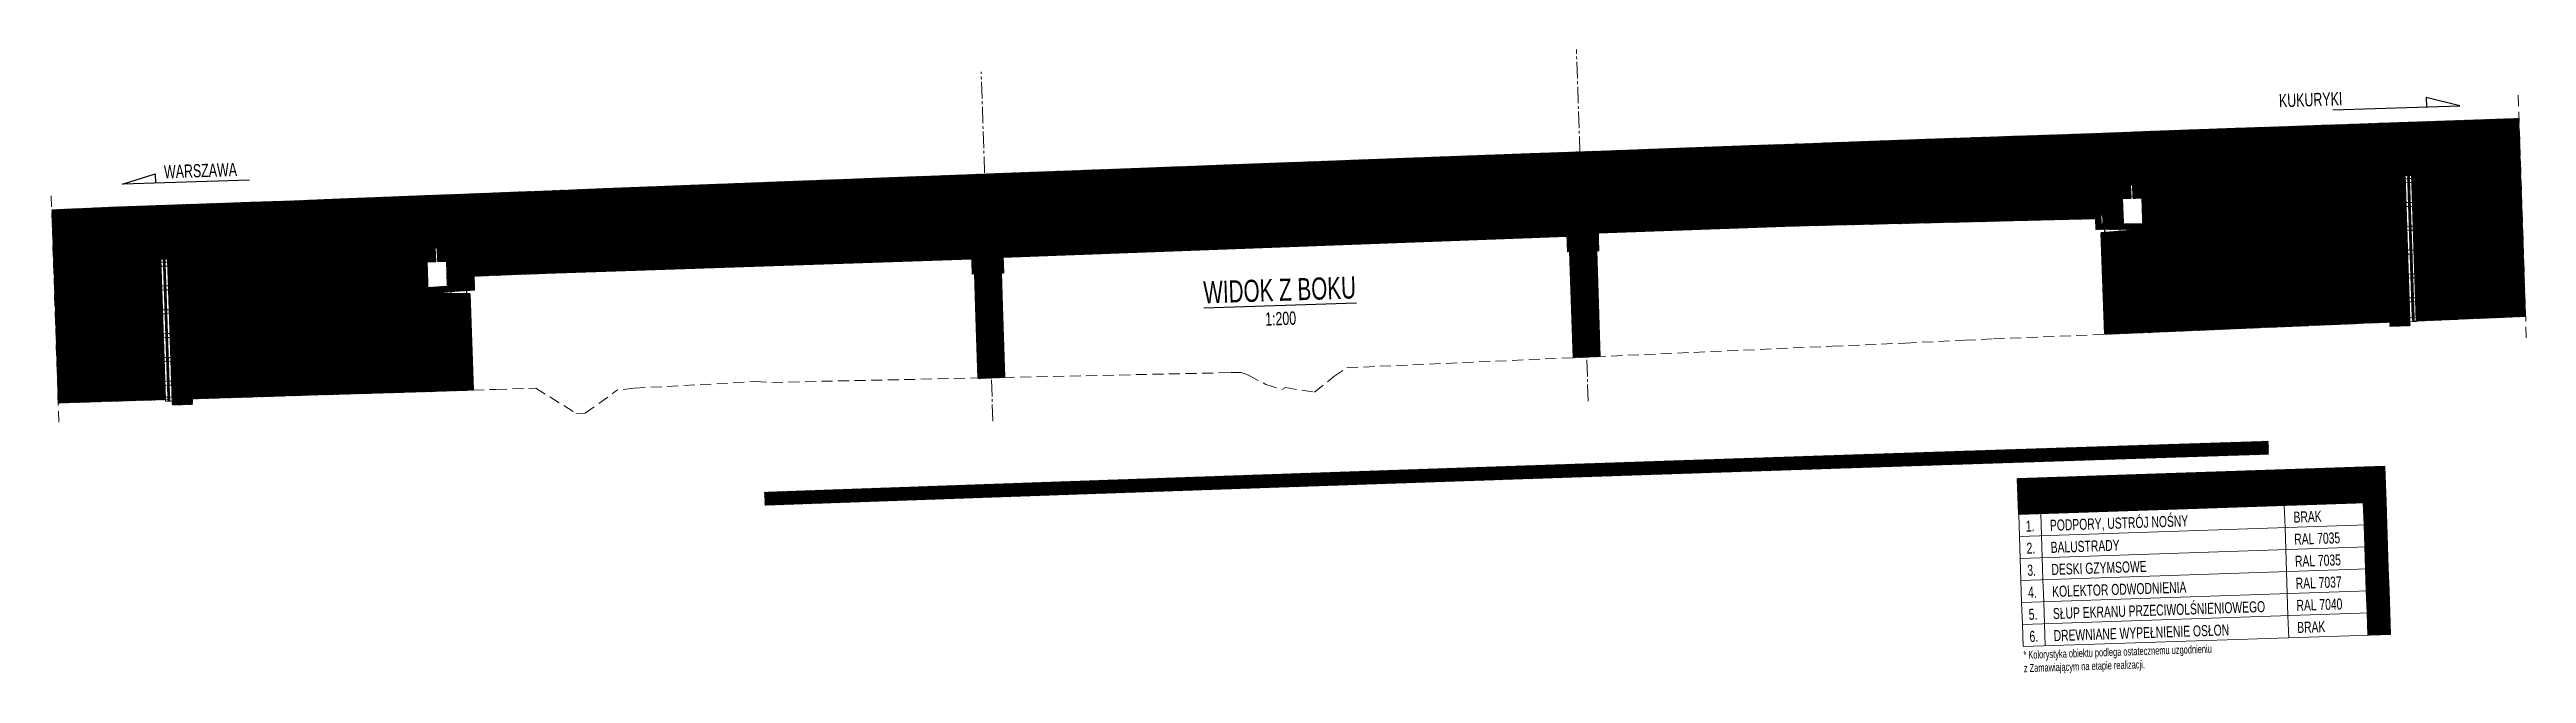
# Model space of a CAD drawing. Header units: metres. Extents: x 8395712 to 9795150, y 4166577 to 5794892.
# Drawn here: x 8418107.9 to 8418220.2, y 5772656.6 to 5772684.9 of the extents above; entities that cross this region are included whole.
import ezdxf
from ezdxf.enums import TextEntityAlignment as Align

# ---------------------------------------------------------------- set-up
doc = ezdxf.new("R2010")
doc.units = ezdxf.units.M
for name, pattern in [('CENTER2', [1.125, 0.75, -0.125, 0.125, -0.125]), ('DASHED', [0.75, 0.5, -0.25]), ('HIDDEN', [0.375, 0.25, -0.125])]:
    doc.linetypes.add(name, pattern=pattern)
for name, color, linetype, lineweight in [('$0$AII_M_wyposażenie', 8, 'Continuous', 9), ('AII_M_konstrukcja 0.35', 2, 'Continuous', 35), ('AII_M_kreskowanie', 8, 'Continuous', 0), ('AII_M_legenda', 1, 'Continuous', 25), ('AII_M_nawierzchnia', 9, 'Continuous', 18), ('AII_M_obiekty osie', 7, 'CENTER2', 18), ('AII_M_odwodnienie', 8, 'Continuous', 9), ('AII_M_opisy', 1, 'Continuous', 25), ('AII_M_opisy wymiary', 1, 'Continuous', 25), ('AII_M_roboty ziemne wykopy', 9, 'DASHED', 18), ('AII_M_tabele', 1, 'Continuous', 25), ('AII_M_teren istniejacy', 94, 'DASHED', 18), ('AII_M_teren projektowany', 4, 'Continuous', 70), ('AII_M_wymiary', 1, 'Continuous', 25), ('G_ProfilPodluznyKrzywa', 1, 'Continuous', 50)]:
    doc.layers.add(name, color=color, linetype=linetype, lineweight=lineweight)
for name, color, linetype in [('$4$AII_M_obiekty', 7, 'Continuous'), ('AII_M_ekrany', 8, 'Continuous'), ('AII_M_opis', 1, 'Continuous'), ('AII_M_opisy kierunki', 1, 'Continuous'), ('AII_M_podpory', 1, 'Continuous'), ('AII_M_schody', 8, 'Continuous'), ('AII_M_wyposażenie', 8, 'Continuous')]:
    doc.layers.add(name, color=color, linetype=linetype)
doc.styles.add('AII_norm.', font='CDMSIMPL.shx', dxfattribs={"width": 0.75, "bigfont": 'CDMBIGPL.shx'})
doc.styles.add('CDMSTYLE', font='CDMSIMPL.shx', dxfattribs={"width": 0.7, "bigfont": 'CDMBIGPL.shx'})
pattern_1 = [(46.920622, (8418133.89308, 5772453.13656), (-0.023190459, 0.0216855968), []), (136.920622, (8418133.89308, 5772453.13656), (-0.0216855968, -0.023190459), [])]

msp = doc.modelspace()

# ---------------------------------------------------------------- texts
at = {"layer": 'AII_M_opis', "color": 3, "ltscale": 2, "style": 'AII_norm.', "width": 0.7}
msp.add_text('%%UWIDOK Z BOKU', height=1, rotation=1.920607, dxfattribs=at).set_placement((8418163.7162, 5772673.4645), align=Align.CENTER)
at = {"layer": 'AII_M_opis', "color": 1, "ltscale": 2, "style": 'AII_norm.', "width": 0.7}
msp.add_text('1:200', height=0.6, rotation=1.920607, dxfattribs=at).set_placement((8418163.753, 5772672.3651), align=Align.CENTER)
at = {"layer": 'AII_M_tabele', "color": 9, "lineweight": 25, "ltscale": 0.5, "insert": (8418197.4048, 5772657.6022), "char_height": 0.36, "attachment_point": 1, "rotation": 1.920622, "style": 'CDMSTYLE'}
msp.add_mtext_dynamic_manual_height_columns('\\pxi-1,l1;* Kolorystyka obiektu podlega ostatecznemu uzgodnieniu ^Jz Zamawiającym na etapie realizacji. ', width=14.792391, gutter_width=1.25, heights=[3.3567], dxfattribs=at)

# ---------------------------------------------------------------- blocks, each defined once
blk = doc.blocks.new('$0$ŁożGarn GJ-flat-1')
at = {"layer": '$0$AII_M_wyposażenie', "linetype": 'Continuous', "lineweight": -2, "ltscale": 0.01}
for p, q in [((-0.31, 0.11), (-0.31, 0.14)), ((-0.31, 0.14), (0.31, 0.14)), ((-0.03, 0.11), (-0.31, 0.11)), ((-0.3, 0.1), (-0.3, 0.11)), ((-0.3, 0.1), (-0.03, 0.1)), ((-0.26, 0.06), (-0.3, 0.06)), ((-0.3, 0), (-0.3, 0.06)), ((-0.3, 0), (0.3, 0)), ((-0.29, 0.1), (-0.25, 0.1)), ((-0.29, 0.08), (-0.29, 0.1)), ((-0.29, 0.08), (-0.26, 0.08)), ((-0.28, 0.06), (-0.28, 0.08)), ((-0.26, 0.06), (-0.26, 0.08)), ((-0.26, 0.06), (-0.26, 0.06)), ((-0.26, 0.06), (-0.26, 0.06)), ((-0.26, 0.01), (-0.26, 0.06)), ((0.26, 0.04), (-0.26, 0.04)), ((-0.26, 0.01), (0.26, 0.01)), ((-0.25, 0.09), (-0.25, 0.1)), ((-0.04, 0.09), (-0.25, 0.09)), ((-0.04, 0.1), (-0.04, 0.1)), ((-0.04, 0.1), (-0.03, 0.1)), ((-0.04, 0.1), (-0.04, 0.09)), ((0.04, 0.09), (-0.04, 0.09)), ((0.02, 0.12), (-0.03, 0.12)), ((0.03, 0.12), (-0.03, 0.12)), ((-0.03, 0.12), (-0.03, 0.12)), ((-0.03, 0.12), (-0.03, 0.11)), ((-0.03, 0.12), (-0.03, 0.1)), ((-0.03, 0.11), (-0.03, 0.1)), ((-0.03, 0.11), (-0.03, 0.11)), ((0.02, 0.12), (0.03, 0.12)), ((0.02, 0.12), (0.02, 0.1)), ((0.02, 0.11), (0.03, 0.11)), ((0.04, 0.1), (0.02, 0.1)), ((0.03, 0.12), (0.03, 0.11)), ((0.03, 0.11), (0.03, 0.1)), ((0.31, 0.11), (0.03, 0.11)), ((0.3, 0.1), (0.03, 0.1)), ((0.04, 0.1), (0.04, 0.1)), ((0.04, 0.1), (0.04, 0.09)), ((0.25, 0.09), (0.04, 0.09)), ((0.29, 0.1), (0.25, 0.1)), ((0.25, 0.09), (0.25, 0.1)), ((0.29, 0.08), (0.26, 0.08)), ((0.26, 0.06), (0.26, 0.08)), ((0.26, 0.06), (0.26, 0.06)), ((0.26, 0.06), (0.3, 0.06)), ((0.26, 0.01), (0.26, 0.06)), ((0.26, 0.06), (0.26, 0.06)), ((0.28, 0.06), (0.28, 0.08)), ((0.29, 0.08), (0.29, 0.1)), ((0.3, 0.1), (0.3, 0.11)), ((0.3, 0), (0.3, 0.06)), ((0.31, 0.14), (0.31, 0.11))]:
    blk.add_line(p, q, dxfattribs=at)
blk = doc.blocks.new('*U390')
at = {"layer": 'AII_M_legenda', "linetype": 'Continuous', "lineweight": 25}
h = blk.add_hatch(dxfattribs=at)
h.set_pattern_fill('ANSI37', color=254, scale=0.04)
h.set_pattern_definition([(45, (-253.43985, -46.22293), (-0.08980256, 0.08980256), []), (135, (-253.43985, -46.22293), (-0.08980256, -0.08980256), [])])
h.paths.add_polyline_path([(0, 0), (83.23, 0), (83.23, 8), (0, 8)])
at = {"layer": 'AII_M_legenda', "color": 2, "linetype": 'Continuous', "lineweight": 35}
blk.add_lwpolyline([(0, 0), (83.23, 0), (83.23, 8), (0, 8)], close=True, dxfattribs=at)
at = {"lineweight": 25, "style": 'CDMSTYLE', "width": 0.7, "flags": 9}
for tag, p in [('OBIEKT', (-17.5, 2.25)), ('ELEMENT', (-2.5, 2.25))]:
    blk.add_attdef(tag, text='', height=2.5, dxfattribs=at).set_placement(p, align=Align.MIDDLE_RIGHT)
at = {"layer": 'AII_M_legenda', "color": 3, "linetype": 'Continuous', "lineweight": -2, "style": 'CDMSTYLE', "width": 0.6}
blk.add_attdef('NAGŁÓWEK', text='', height=4, rotation=360, dxfattribs=at).set_placement((4, 4), align=Align.MIDDLE_LEFT)
blk = doc.blocks.new('*U391')
at = {"layer": 'AII_M_kreskowanie', "lineweight": 13}
h = blk.add_hatch(dxfattribs=at)
h.set_pattern_fill('ANSI31', color=0, scale=0.01)
h.set_pattern_definition([(45, (2.22842, -1e-08), (-0.02245064, 0.02245064), [])])
h.paths.add_polyline_path([(78.23, 0), (83.23, 0), (83.23, -5), (78.23, -5)])
at = {"layer": 'AII_M_legenda', "color": 1, "linetype": 'Continuous', "lineweight": 18, "ltscale": 0.4}
for p, q in [((0, 0), (0, -5)), ((83.23, 0), (0, 0)), ((83.23, -5), (0, -5)), ((5, 0), (5, -5)), ((60.23, 0), (60.23, -5)), ((78.23, 0), (78.23, -5)), ((83.23, -5), (83.23, 0))]:
    blk.add_line(p, q, dxfattribs=at)
at = {"layer": 'Defpoints', "lineweight": 25, "elevation": 0}
blk.add_lwpolyline([(78.23, 0), (83.23, 0), (83.23, -5), (78.23, -5)], close=True, dxfattribs=at)
at = {"lineweight": 25, "style": 'CDMSTYLE', "width": 0.7, "flags": 9}
for tag, p in [('OBIEKT', (-17.5, -2.75)), ('ELEMENT', (-2.5, -2.75))]:
    blk.add_attdef(tag, text='', height=2.5, dxfattribs=at).set_placement(p, align=Align.MIDDLE_RIGHT)
at = {"layer": 'AII_M_legenda', "color": 1, "lineweight": 25, "style": 'CDMSTYLE', "width": 0.7, "flags": 8}
blk.add_attdef('NR', text='', height=2.5, dxfattribs=at).set_placement((2.5, -2.75), align=Align.MIDDLE_CENTER)
for tag, p in [('NAZWA', (7, -2.75)), ('KLASA', (62.23, -2.75))]:
    blk.add_attdef(tag, text='', height=2.5, dxfattribs=at).set_placement(p, align=Align.MIDDLE_LEFT)
blk = doc.blocks.new('*U392')
at = {"layer": 'AII_M_kreskowanie', "lineweight": 13}
h = blk.add_hatch(dxfattribs=at)
h.set_pattern_fill('ANSI31', color=0, scale=0.01)
h.set_pattern_definition([(45, (2.22842, -1e-08), (-0.02245064, 0.02245064), [])])
h.paths.add_polyline_path([(78.23, 0), (83.23, 0), (83.23, -5), (78.23, -5)])
at = {"layer": 'AII_M_legenda', "color": 1, "linetype": 'Continuous', "lineweight": 18, "ltscale": 0.4}
for p, q in [((0, 0), (0, -5)), ((83.23, 0), (0, 0)), ((83.23, -5), (0, -5)), ((5, 0), (5, -5)), ((60.23, 0), (60.23, -5)), ((78.23, 0), (78.23, -5)), ((83.23, -5), (83.23, 0))]:
    blk.add_line(p, q, dxfattribs=at)
at = {"layer": 'Defpoints', "lineweight": 25, "elevation": 0}
blk.add_lwpolyline([(78.23, 0), (83.23, 0), (83.23, -5), (78.23, -5)], close=True, dxfattribs=at)
at = {"lineweight": 25, "style": 'CDMSTYLE', "width": 0.7, "flags": 9}
for tag, p in [('OBIEKT', (-17.5, -2.75)), ('ELEMENT', (-2.5, -2.75))]:
    blk.add_attdef(tag, text='', height=2.5, dxfattribs=at).set_placement(p, align=Align.MIDDLE_RIGHT)
at = {"layer": 'AII_M_legenda', "color": 1, "lineweight": 25, "style": 'CDMSTYLE', "width": 0.7, "flags": 8}
blk.add_attdef('NR', text='', height=2.5, dxfattribs=at).set_placement((2.5, -2.75), align=Align.MIDDLE_CENTER)
for tag, p in [('NAZWA', (7, -2.75)), ('KLASA', (62.23, -2.75))]:
    blk.add_attdef(tag, text='', height=2.5, dxfattribs=at).set_placement(p, align=Align.MIDDLE_LEFT)
blk = doc.blocks.new('*U393')
at = {"layer": 'AII_M_kreskowanie', "lineweight": 13}
h = blk.add_hatch(dxfattribs=at)
h.set_pattern_fill('ANSI31', color=0, scale=0.01)
h.set_pattern_definition([(45, (2.22842, -1e-08), (-0.02245064, 0.02245064), [])])
h.paths.add_polyline_path([(78.23, 0), (83.23, 0), (83.23, -5), (78.23, -5)])
at = {"layer": 'AII_M_legenda', "color": 1, "linetype": 'Continuous', "lineweight": 18, "ltscale": 0.4}
for p, q in [((0, 0), (0, -5)), ((83.23, 0), (0, 0)), ((83.23, -5), (0, -5)), ((5, 0), (5, -5)), ((60.23, 0), (60.23, -5)), ((78.23, 0), (78.23, -5)), ((83.23, -5), (83.23, 0))]:
    blk.add_line(p, q, dxfattribs=at)
at = {"layer": 'Defpoints', "lineweight": 25, "elevation": 0}
blk.add_lwpolyline([(78.23, 0), (83.23, 0), (83.23, -5), (78.23, -5)], close=True, dxfattribs=at)
at = {"lineweight": 25, "style": 'CDMSTYLE', "width": 0.7, "flags": 9}
for tag, p in [('OBIEKT', (-17.5, -2.75)), ('ELEMENT', (-2.5, -2.75))]:
    blk.add_attdef(tag, text='', height=2.5, dxfattribs=at).set_placement(p, align=Align.MIDDLE_RIGHT)
at = {"layer": 'AII_M_legenda', "color": 1, "lineweight": 25, "style": 'CDMSTYLE', "width": 0.7, "flags": 8}
blk.add_attdef('NR', text='', height=2.5, dxfattribs=at).set_placement((2.5, -2.75), align=Align.MIDDLE_CENTER)
for tag, p in [('NAZWA', (7, -2.75)), ('KLASA', (62.23, -2.75))]:
    blk.add_attdef(tag, text='', height=2.5, dxfattribs=at).set_placement(p, align=Align.MIDDLE_LEFT)
blk = doc.blocks.new('*U394')
at = {"layer": 'AII_M_kreskowanie', "lineweight": 13}
h = blk.add_hatch(dxfattribs=at)
h.set_pattern_fill('ANSI31', color=0, scale=0.01)
h.set_pattern_definition([(45, (2.22842, -1e-08), (-0.02245064, 0.02245064), [])])
h.paths.add_polyline_path([(78.23, 0), (83.23, 0), (83.23, -5), (78.23, -5)])
at = {"layer": 'AII_M_legenda', "color": 1, "linetype": 'Continuous', "lineweight": 18, "ltscale": 0.4}
for p, q in [((0, 0), (0, -5)), ((83.23, 0), (0, 0)), ((83.23, -5), (0, -5)), ((5, 0), (5, -5)), ((60.23, 0), (60.23, -5)), ((78.23, 0), (78.23, -5)), ((83.23, -5), (83.23, 0))]:
    blk.add_line(p, q, dxfattribs=at)
at = {"layer": 'Defpoints', "lineweight": 25, "elevation": 0}
blk.add_lwpolyline([(78.23, 0), (83.23, 0), (83.23, -5), (78.23, -5)], close=True, dxfattribs=at)
at = {"lineweight": 25, "style": 'CDMSTYLE', "width": 0.7, "flags": 9}
for tag, p in [('OBIEKT', (-17.5, -2.75)), ('ELEMENT', (-2.5, -2.75))]:
    blk.add_attdef(tag, text='', height=2.5, dxfattribs=at).set_placement(p, align=Align.MIDDLE_RIGHT)
at = {"layer": 'AII_M_legenda', "color": 1, "lineweight": 25, "style": 'CDMSTYLE', "width": 0.7, "flags": 8}
blk.add_attdef('NR', text='', height=2.5, dxfattribs=at).set_placement((2.5, -2.75), align=Align.MIDDLE_CENTER)
for tag, p in [('NAZWA', (7, -2.75)), ('KLASA', (62.23, -2.75))]:
    blk.add_attdef(tag, text='', height=2.5, dxfattribs=at).set_placement(p, align=Align.MIDDLE_LEFT)
blk = doc.blocks.new('*U395')
at = {"layer": 'AII_M_kreskowanie', "lineweight": 13}
h = blk.add_hatch(dxfattribs=at)
h.set_pattern_fill('ANSI31', color=0, scale=0.01)
h.set_pattern_definition([(45, (2.22842, -1e-08), (-0.02245064, 0.02245064), [])])
h.paths.add_polyline_path([(78.23, 0), (83.23, 0), (83.23, -5), (78.23, -5)])
at = {"layer": 'AII_M_legenda', "color": 1, "linetype": 'Continuous', "lineweight": 18, "ltscale": 0.4}
for p, q in [((0, 0), (0, -5)), ((83.23, 0), (0, 0)), ((83.23, -5), (0, -5)), ((5, 0), (5, -5)), ((60.23, 0), (60.23, -5)), ((78.23, 0), (78.23, -5)), ((83.23, -5), (83.23, 0))]:
    blk.add_line(p, q, dxfattribs=at)
at = {"layer": 'Defpoints', "lineweight": 25, "elevation": 0}
blk.add_lwpolyline([(78.23, 0), (83.23, 0), (83.23, -5), (78.23, -5)], close=True, dxfattribs=at)
at = {"lineweight": 25, "style": 'CDMSTYLE', "width": 0.7, "flags": 9}
for tag, p in [('OBIEKT', (-17.5, -2.75)), ('ELEMENT', (-2.5, -2.75))]:
    blk.add_attdef(tag, text='', height=2.5, dxfattribs=at).set_placement(p, align=Align.MIDDLE_RIGHT)
at = {"layer": 'AII_M_legenda', "color": 1, "lineweight": 25, "style": 'CDMSTYLE', "width": 0.7, "flags": 8}
blk.add_attdef('NR', text='', height=2.5, dxfattribs=at).set_placement((2.5, -2.75), align=Align.MIDDLE_CENTER)
for tag, p in [('NAZWA', (7, -2.75)), ('KLASA', (62.23, -2.75))]:
    blk.add_attdef(tag, text='', height=2.5, dxfattribs=at).set_placement(p, align=Align.MIDDLE_LEFT)
blk = doc.blocks.new('*U398')
at = {"layer": 'AII_M_schody', "color": 0, "linetype": 'Continuous', "lineweight": 5, "ltscale": 0.5}
blk.add_line((0.4, -6.48), (-0.4, -6.48), dxfattribs=at)
at = {"layer": 'AII_M_schody', "color": 0, "linetype": 'HIDDEN', "lineweight": 5, "ltscale": 0.5}
for p, q in [((-0.4, -6.48), (-0.4, -6.66)), ((-0.4, -6.66), (0.4, -6.66)), ((0.4, -6.66), (0.4, -6.48))]:
    blk.add_line(p, q, dxfattribs=at)
at = {"layer": 'AII_M_schody', "color": 0, "linetype": 'Continuous', "lineweight": 5}
for points in [[(-0.65, 1.1), (-0.57, 1.1), (-0.57, -6.3), (-0.65, -6.3)], [(-0.46, -6.48), (-0.46, 0), (-0.4, 0), (-0.4, -6.48)], [(0.4, -0.18), (0.4, 0), (-0.4, 0), (-0.4, -0.18)], [(0.46, -6.48), (0.46, 0), (0.4, 0), (0.4, -6.48)], [(0.4, -0.36), (0.4, -0.18), (-0.4, -0.18), (-0.4, -0.36)], [(0.4, -0.54), (0.4, -0.36), (-0.4, -0.36), (-0.4, -0.54)], [(0.4, -0.72), (0.4, -0.54), (-0.4, -0.54), (-0.4, -0.72)], [(0.4, -0.9), (0.4, -0.72), (-0.4, -0.72), (-0.4, -0.9)], [(0.4, -1.08), (0.4, -0.9), (-0.4, -0.9), (-0.4, -1.08)], [(0.4, -1.26), (0.4, -1.08), (-0.4, -1.08), (-0.4, -1.26)], [(0.4, -1.44), (0.4, -1.26), (-0.4, -1.26), (-0.4, -1.44)], [(0.4, -1.62), (0.4, -1.44), (-0.4, -1.44), (-0.4, -1.62)], [(0.4, -1.8), (0.4, -1.62), (-0.4, -1.62), (-0.4, -1.8)], [(0.4, -1.98), (0.4, -1.8), (-0.4, -1.8), (-0.4, -1.98)], [(0.4, -2.16), (0.4, -1.98), (-0.4, -1.98), (-0.4, -2.16)], [(0.4, -2.34), (0.4, -2.16), (-0.4, -2.16), (-0.4, -2.34)], [(0.4, -2.52), (0.4, -2.34), (-0.4, -2.34), (-0.4, -2.52)], [(0.4, -2.7), (0.4, -2.52), (-0.4, -2.52), (-0.4, -2.7)], [(0.4, -2.88), (0.4, -2.7), (-0.4, -2.7), (-0.4, -2.88)], [(0.4, -3.06), (0.4, -2.88), (-0.4, -2.88), (-0.4, -3.06)], [(0.4, -3.24), (0.4, -3.06), (-0.4, -3.06), (-0.4, -3.24)], [(0.4, -3.42), (0.4, -3.24), (-0.4, -3.24), (-0.4, -3.42)], [(0.4, -3.6), (0.4, -3.42), (-0.4, -3.42), (-0.4, -3.6)], [(0.4, -3.78), (0.4, -3.6), (-0.4, -3.6), (-0.4, -3.78)], [(0.4, -3.96), (0.4, -3.78), (-0.4, -3.78), (-0.4, -3.96)], [(0.4, -4.14), (0.4, -3.96), (-0.4, -3.96), (-0.4, -4.14)], [(0.4, -4.32), (0.4, -4.14), (-0.4, -4.14), (-0.4, -4.32)], [(0.4, -4.5), (0.4, -4.32), (-0.4, -4.32), (-0.4, -4.5)], [(0.4, -4.68), (0.4, -4.5), (-0.4, -4.5), (-0.4, -4.68)], [(0.4, -4.86), (0.4, -4.68), (-0.4, -4.68), (-0.4, -4.86)], [(0.4, -5.04), (0.4, -4.86), (-0.4, -4.86), (-0.4, -5.04)], [(0.4, -5.22), (0.4, -5.04), (-0.4, -5.04), (-0.4, -5.22)], [(0.4, -5.4), (0.4, -5.22), (-0.4, -5.22), (-0.4, -5.4)], [(0.4, -5.58), (0.4, -5.4), (-0.4, -5.4), (-0.4, -5.58)], [(0.4, -5.76), (0.4, -5.58), (-0.4, -5.58), (-0.4, -5.76)], [(-0.46, -6.48), (-0.76, -6.48), (-0.76, -6.3), (-0.46, -6.3)], [(0.4, -5.94), (0.4, -5.76), (-0.4, -5.76), (-0.4, -5.94)], [(0.4, -6.12), (0.4, -5.94), (-0.4, -5.94), (-0.4, -6.12)], [(0.4, -6.3), (0.4, -6.12), (-0.4, -6.12), (-0.4, -6.3)], [(0.4, -6.48), (0.4, -6.3), (-0.4, -6.3), (-0.4, -6.48)]]:
    blk.add_lwpolyline(points, close=True, dxfattribs=at)
for points in [[(-0.65, -0.36), (-0.76, -0.36), (-0.76, -0.18), (-0.65, -0.18)], [(-0.57, -0.18), (-0.46, -0.18), (-0.46, -0.36), (-0.57, -0.36)], [(-0.65, -1.44), (-0.76, -1.44), (-0.76, -1.26), (-0.65, -1.26)], [(-0.57, -1.26), (-0.46, -1.26), (-0.46, -1.44), (-0.57, -1.44)], [(-0.65, -2.52), (-0.76, -2.52), (-0.76, -2.34), (-0.65, -2.34)], [(-0.57, -2.34), (-0.46, -2.34), (-0.46, -2.52), (-0.57, -2.52)], [(-0.65, -3.6), (-0.76, -3.6), (-0.76, -3.42), (-0.65, -3.42)], [(-0.57, -3.42), (-0.46, -3.42), (-0.46, -3.6), (-0.57, -3.6)], [(-0.65, -4.68), (-0.76, -4.68), (-0.76, -4.5), (-0.65, -4.5)], [(-0.65, -5.76), (-0.76, -5.76), (-0.76, -5.58), (-0.65, -5.58)], [(-0.57, -4.5), (-0.46, -4.5), (-0.46, -4.68), (-0.57, -4.68)], [(-0.57, -5.58), (-0.46, -5.58), (-0.46, -5.76), (-0.57, -5.76)]]:
    blk.add_lwpolyline(points, dxfattribs=at)
blk = doc.blocks.new('*U397')
at = {"layer": 'AII_M_schody', "color": 0, "linetype": 'Continuous', "lineweight": 5, "ltscale": 0.5}
blk.add_line((0.4, -6.66), (-0.4, -6.66), dxfattribs=at)
at = {"layer": 'AII_M_schody', "color": 0, "linetype": 'HIDDEN', "lineweight": 5, "ltscale": 0.5}
for p, q in [((-0.4, -6.66), (-0.4, -6.84)), ((0.4, -6.84), (0.4, -6.66)), ((-0.4, -6.84), (0.4, -6.84))]:
    blk.add_line(p, q, dxfattribs=at)
at = {"layer": 'AII_M_schody', "color": 0, "linetype": 'Continuous', "lineweight": 5}
for points in [[(-0.65, 1.1), (-0.57, 1.1), (-0.57, -6.48), (-0.65, -6.48)], [(-0.46, -6.66), (-0.46, 0), (-0.4, 0), (-0.4, -6.66)], [(0.4, -0.18), (0.4, 0), (-0.4, 0), (-0.4, -0.18)], [(0.46, -6.66), (0.46, 0), (0.4, 0), (0.4, -6.66)], [(0.4, -0.36), (0.4, -0.18), (-0.4, -0.18), (-0.4, -0.36)], [(0.4, -0.54), (0.4, -0.36), (-0.4, -0.36), (-0.4, -0.54)], [(0.4, -0.72), (0.4, -0.54), (-0.4, -0.54), (-0.4, -0.72)], [(0.4, -0.9), (0.4, -0.72), (-0.4, -0.72), (-0.4, -0.9)], [(0.4, -1.08), (0.4, -0.9), (-0.4, -0.9), (-0.4, -1.08)], [(0.4, -1.26), (0.4, -1.08), (-0.4, -1.08), (-0.4, -1.26)], [(0.4, -1.44), (0.4, -1.26), (-0.4, -1.26), (-0.4, -1.44)], [(0.4, -1.62), (0.4, -1.44), (-0.4, -1.44), (-0.4, -1.62)], [(0.4, -1.8), (0.4, -1.62), (-0.4, -1.62), (-0.4, -1.8)], [(0.4, -1.98), (0.4, -1.8), (-0.4, -1.8), (-0.4, -1.98)], [(0.4, -2.16), (0.4, -1.98), (-0.4, -1.98), (-0.4, -2.16)], [(0.4, -2.34), (0.4, -2.16), (-0.4, -2.16), (-0.4, -2.34)], [(0.4, -2.52), (0.4, -2.34), (-0.4, -2.34), (-0.4, -2.52)], [(0.4, -2.7), (0.4, -2.52), (-0.4, -2.52), (-0.4, -2.7)], [(0.4, -2.88), (0.4, -2.7), (-0.4, -2.7), (-0.4, -2.88)], [(0.4, -3.06), (0.4, -2.88), (-0.4, -2.88), (-0.4, -3.06)], [(0.4, -3.24), (0.4, -3.06), (-0.4, -3.06), (-0.4, -3.24)], [(0.4, -3.42), (0.4, -3.24), (-0.4, -3.24), (-0.4, -3.42)], [(0.4, -3.6), (0.4, -3.42), (-0.4, -3.42), (-0.4, -3.6)], [(0.4, -3.78), (0.4, -3.6), (-0.4, -3.6), (-0.4, -3.78)], [(0.4, -3.96), (0.4, -3.78), (-0.4, -3.78), (-0.4, -3.96)], [(0.4, -4.14), (0.4, -3.96), (-0.4, -3.96), (-0.4, -4.14)], [(0.4, -4.32), (0.4, -4.14), (-0.4, -4.14), (-0.4, -4.32)], [(0.4, -4.5), (0.4, -4.32), (-0.4, -4.32), (-0.4, -4.5)], [(0.4, -4.68), (0.4, -4.5), (-0.4, -4.5), (-0.4, -4.68)], [(0.4, -4.86), (0.4, -4.68), (-0.4, -4.68), (-0.4, -4.86)], [(0.4, -5.04), (0.4, -4.86), (-0.4, -4.86), (-0.4, -5.04)], [(0.4, -5.22), (0.4, -5.04), (-0.4, -5.04), (-0.4, -5.22)], [(0.4, -5.4), (0.4, -5.22), (-0.4, -5.22), (-0.4, -5.4)], [(0.4, -5.58), (0.4, -5.4), (-0.4, -5.4), (-0.4, -5.58)], [(0.4, -5.76), (0.4, -5.58), (-0.4, -5.58), (-0.4, -5.76)], [(-0.46, -6.66), (-0.76, -6.66), (-0.76, -6.48), (-0.46, -6.48)], [(0.4, -5.94), (0.4, -5.76), (-0.4, -5.76), (-0.4, -5.94)], [(0.4, -6.12), (0.4, -5.94), (-0.4, -5.94), (-0.4, -6.12)], [(0.4, -6.3), (0.4, -6.12), (-0.4, -6.12), (-0.4, -6.3)], [(0.4, -6.48), (0.4, -6.3), (-0.4, -6.3), (-0.4, -6.48)], [(0.4, -6.66), (0.4, -6.48), (-0.4, -6.48), (-0.4, -6.66)]]:
    blk.add_lwpolyline(points, close=True, dxfattribs=at)
for points in [[(-0.65, -0.36), (-0.76, -0.36), (-0.76, -0.18), (-0.65, -0.18)], [(-0.57, -0.18), (-0.46, -0.18), (-0.46, -0.36), (-0.57, -0.36)], [(-0.65, -1.44), (-0.76, -1.44), (-0.76, -1.26), (-0.65, -1.26)], [(-0.57, -1.26), (-0.46, -1.26), (-0.46, -1.44), (-0.57, -1.44)], [(-0.65, -2.52), (-0.76, -2.52), (-0.76, -2.34), (-0.65, -2.34)], [(-0.57, -2.34), (-0.46, -2.34), (-0.46, -2.52), (-0.57, -2.52)], [(-0.65, -3.6), (-0.76, -3.6), (-0.76, -3.42), (-0.65, -3.42)], [(-0.57, -3.42), (-0.46, -3.42), (-0.46, -3.6), (-0.57, -3.6)], [(-0.65, -4.68), (-0.76, -4.68), (-0.76, -4.5), (-0.65, -4.5)], [(-0.65, -5.76), (-0.76, -5.76), (-0.76, -5.58), (-0.65, -5.58)], [(-0.57, -4.5), (-0.46, -4.5), (-0.46, -4.68), (-0.57, -4.68)], [(-0.57, -5.58), (-0.46, -5.58), (-0.46, -5.76), (-0.57, -5.76)]]:
    blk.add_lwpolyline(points, dxfattribs=at)
blk = doc.blocks.new('zw$F0A4')
at = {"layer": 'AII_M_kreskowanie'}
h = blk.add_hatch(dxfattribs=at)
h.set_pattern_fill('ANSI37', color=253, scale=0.0005, angle=356.3528)
h.set_pattern_definition([(289.06737, (0.2937978, 0.4388404), (0.001500402, 0.0005186039), []), (19.06737, (0.2937978, 0.4388404), (-0.0005186039, 0.001500402), [])])
h.paths.add_polyline_path([(0.08, 2.4), (-0.08, 2.4), (-0.08, 0), (0.08, 0)])
at = {"layer": 'AII_M_ekrany', "const_width": 0.01}
blk.add_lwpolyline([(0.08, 2.4), (-0.08, 2.4), (-0.08, 0), (0.08, 0)], close=True, dxfattribs=at)
blk = doc.blocks.new('*U11')
at = {"layer": 'AII_M_opisy kierunki', "color": 0, "lineweight": -2}
blk.add_lwpolyline([(-28.77, 0), (0, 0), (-7.5, 2.1), (-7.5, 2.1), (-7.5, 0)], dxfattribs=at)
at = {"layer": 'AII_M_opisy kierunki', "color": 2, "lineweight": -2, "style": 'CDMSTYLE', "width": 0.7}
blk.add_attdef('KIERUNEK', (-40.9, 1), '', height=3, dxfattribs=at)
blk = doc.blocks.new('*U10')
at = {"layer": 'AII_M_opisy kierunki', "color": 0, "lineweight": -2}
blk.add_lwpolyline([(28.77, 0), (0, 0), (7.5, 2.1), (7.5, 2.1), (7.5, 0)], dxfattribs=at)
at = {"layer": 'AII_M_opisy kierunki', "color": 2, "lineweight": -2, "style": 'CDMSTYLE', "width": 0.7}
blk.add_attdef('KIERUNEK', (9.5, 1), '', height=3, dxfattribs=at)

# ---------------------------------------------------------------- hatches: boundary and pattern name
at = {"layer": 'AII_M_kreskowanie', "lineweight": 0, "true_color": 0xc5c7c4}
h = msp.add_hatch(dxfattribs=at)
h.set_pattern_fill('ANSI37', color=9, scale=0.01, angle=118.530176)
h.set_pattern_definition([(165.450799, (8418133.89308, 5772453.13656), (-0.0079759582, -0.0307318498), []), (255.450799, (8418133.89308, 5772453.13656), (0.0307318498, -0.0079759582), [])])
edge = h.paths.add_edge_path()
edge.add_line((8418163.8963, 5772677.3202), (8418125.5422, 5772675.854))
edge.add_line((8418125.5422, 5772675.854), (8418125.5624, 5772675.2543))
edge.add_arc((8418908.7333, 5752691.225), 19999.3696, 92.02429181, 92.244264, ccw=False)
edge.add_line((8418202.2914, 5772678.1138), (8418202.2713, 5772678.7134))
edge.add_line((8418202.2713, 5772678.7134), (8418163.8963, 5772677.3202))
at = {"layer": 'AII_M_kreskowanie', "linetype": 'ByBlock', "lineweight": 25, "true_color": 0xa53a2d}
h = msp.add_hatch(dxfattribs=at)
h.set_pattern_fill('ANSI37', color=15, scale=0.01)
h.set_pattern_definition([(46.920622, (8418134.341746, 5772439.757), (-0.023190459, 0.0216855968), []), (136.920622, (8418134.341746, 5772439.757), (-0.0216855968, -0.023190459), [])])
h.paths.add_polyline_path([(8418219.9541, 5772679.3334), (8418219.048, 5772679.303), (8418217.0492, 5772679.234), (8418215.0504, 5772679.1647), (8418213.7011, 5772679.1178), (8418213.1268, 5772679.0978), (8418211.1291, 5772679.0282), (8418209.1303, 5772678.9584), (8418207.1316, 5772678.8883), (8418205.1328, 5772678.8181), (8418203.134, 5772678.7476), (8418201.1357, 5772678.6649), (8418199.1368, 5772678.5978), (8418197.1379, 5772678.5308), (8418195.139, 5772678.4638), (8418193.1403, 5772678.3923), (8418191.1416, 5772678.3207), (8418189.1429, 5772678.2488), (8418187.1442, 5772678.1767), (8418185.1455, 5772678.1045), (8418183.1468, 5772678.032), (8418181.1481, 5772677.9594), (8418179.1494, 5772677.8865), (8418177.1507, 5772677.8135), (8418175.1521, 5772677.7402), (8418173.1534, 5772677.6667), (8418171.1548, 5772677.5931), (8418169.1561, 5772677.5192), (8418167.1575, 5772677.4452), (8418165.1588, 5772677.3709), (8418163.1602, 5772677.2965), (8418161.1616, 5772677.2218), (8418159.163, 5772677.1469), (8418157.1646, 5772677.0651), (8418155.1658, 5772676.9966), (8418153.1672, 5772676.9212), (8418151.1686, 5772676.8455), (8418149.17, 5772676.7697), (8418147.1714, 5772676.6936), (8418145.1729, 5772676.6174), (8418143.1743, 5772676.5409), (8418141.1757, 5772676.4642), (8418139.1772, 5772676.3874), (8418137.1787, 5772676.3103), (8418135.1801, 5772676.2331), (8418133.1816, 5772676.1556), (8418131.1831, 5772676.078), (8418129.1846, 5772676.0001), (8418127.1861, 5772675.9208), (8418125.1876, 5772675.8438), (8418123.1891, 5772675.7654), (8418121.1906, 5772675.6867), (8418119.1922, 5772675.6043), (8418117.1933, 5772675.5373), (8418115.1945, 5772675.4703), (8418114.295, 5772675.4401), (8418112.9459, 5772675.3866), (8418110.947, 5772675.3195), (8418108.122, 5772675.1937), (8418108.0416, 5772677.5887), (8418110.8667, 5772677.7145), (8418112.8656, 5772677.7815), (8418114.2147, 5772677.835), (8418115.1142, 5772677.8652), (8418117.113, 5772677.9322), (8418119.1119, 5772677.9993), (8418121.1103, 5772678.0816), (8418123.1088, 5772678.1603), (8418125.1072, 5772678.2388), (8418127.1058, 5772678.3158), (8418129.1043, 5772678.3951), (8418131.1028, 5772678.4729), (8418133.1013, 5772678.5506), (8418135.0998, 5772678.628), (8418137.0983, 5772678.7053), (8418139.0969, 5772678.7823), (8418141.0954, 5772678.8592), (8418143.094, 5772678.9358), (8418145.0925, 5772679.0123), (8418147.0911, 5772679.0886), (8418149.0897, 5772679.1646), (8418151.0883, 5772679.2405), (8418153.0869, 5772679.3161), (8418155.0854, 5772679.3916), (8418157.0843, 5772679.46), (8418159.0827, 5772679.5419), (8418161.0813, 5772679.6167), (8418163.0799, 5772679.6914), (8418165.0785, 5772679.7659), (8418167.0772, 5772679.8401), (8418169.0758, 5772679.9142), (8418171.0744, 5772679.988), (8418173.0731, 5772680.0617), (8418175.0718, 5772680.1351), (8418177.0704, 5772680.2084), (8418179.0691, 5772680.2815), (8418181.0678, 5772680.3543), (8418183.0665, 5772680.427), (8418185.0652, 5772680.4994), (8418187.0639, 5772680.5717), (8418189.0626, 5772680.6437), (8418191.0613, 5772680.7156), (8418193.06, 5772680.7873), (8418195.0587, 5772680.8587), (8418197.0576, 5772680.9257), (8418199.0565, 5772680.9928), (8418201.0554, 5772681.0598), (8418203.0537, 5772681.1425), (8418205.0525, 5772681.213), (8418207.0512, 5772681.2832), (8418209.05, 5772681.3533), (8418211.0488, 5772681.4232), (8418213.0465, 5772681.4928), (8418213.6208, 5772681.5128), (8418214.9701, 5772681.5596), (8418216.9689, 5772681.6289), (8418218.9677, 5772681.698), (8418219.8738, 5772681.7284)])
at = {"layer": 'AII_M_kreskowanie', "linetype": 'Continuous', "true_color": 0xc5c7c4}
h = msp.add_hatch(dxfattribs=at)
h.set_pattern_fill('ANSI37', color=9, scale=0.005, angle=-16.947042)
h.set_pattern_definition([(292.9075595, (8418124.100431, 5772419.812247), (0.0146230032, 0.0061792721), []), (22.9075595, (8418124.100431, 5772419.812247), (-0.0061792721, 0.0146230032), [])])
h.paths.add_polyline_path([(8418214.8633, 5772680.2838), (8418214.7834, 5772680.2811), (8418215.0434, 5772672.5255), (8418215.1234, 5772672.5282)])
at = {"layer": 'AII_M_kreskowanie', "linetype": 'ByBlock', "lineweight": 25, "true_color": 0x4d6f39}
h = msp.add_hatch(dxfattribs=at)
h.set_pattern_fill('ANSI37', color=87, scale=0.01)
h.set_pattern_definition([(46.920622, (8418134.23674, 5772442.888382), (-0.023190459, 0.0216855968), []), (136.920622, (8418134.23674, 5772442.888382), (-0.0216855968, -0.023190459), [])])
h.paths.add_polyline_path([(8418211.9628, 5772678.4532), (8418212.8435, 5772679.084), (8418211.2126, 5772679.0274), (8418202.4712, 5772678.7205), (8418202.4212, 5772678.7187), (8418202.3712, 5772678.717), (8418202.3913, 5772678.1173), (8418202.3929, 5772678.1173), (8418202.3945, 5772678.1174), (8418202.396, 5772678.1175), (8418202.3976, 5772678.1175), (8418202.3992, 5772678.1176), (8418202.4007, 5772678.1176), (8418202.4023, 5772678.1177), (8418202.4038, 5772678.1177), (8418202.4054, 5772678.1178), (8418202.407, 5772678.1178), (8418202.4085, 5772678.1179), (8418202.4101, 5772678.1179), (8418202.4116, 5772678.118), (8418202.4132, 5772678.1181), (8418202.4148, 5772678.1181), (8418202.4163, 5772678.1182), (8418202.4179, 5772678.1182), (8418202.4195, 5772678.1183), (8418202.421, 5772678.1183), (8418202.4226, 5772678.1184), (8418202.4241, 5772678.1184), (8418202.4257, 5772678.1185), (8418202.4273, 5772678.1186), (8418202.4288, 5772678.1186), (8418202.4304, 5772678.1187), (8418202.4319, 5772678.1187), (8418202.4335, 5772678.1188), (8418202.4351, 5772678.1188), (8418202.4366, 5772678.1189), (8418202.4382, 5772678.1189), (8418202.4398, 5772678.119), (8418202.4413, 5772678.1191), (8418202.4429, 5772678.1191), (8418202.4444, 5772678.1192), (8418202.446, 5772678.1192), (8418202.4476, 5772678.1193), (8418202.4491, 5772678.1193), (8418202.4507, 5772678.1194), (8418202.4522, 5772678.1194), (8418202.4538, 5772678.1195), (8418202.4554, 5772678.1195), (8418202.4569, 5772678.1196), (8418202.4585, 5772678.1197), (8418202.4601, 5772678.1197), (8418202.4616, 5772678.1198), (8418202.4632, 5772678.1198), (8418202.4647, 5772678.1199), (8418202.4663, 5772678.1199), (8418202.4679, 5772678.12), (8418202.4694, 5772678.12), (8418202.471, 5772678.1201), (8418202.4726, 5772678.1202), (8418202.4741, 5772678.1202), (8418202.4757, 5772678.1203), (8418202.4772, 5772678.1203), (8418202.4788, 5772678.1204), (8418202.4804, 5772678.1204), (8418202.4819, 5772678.1205), (8418202.4835, 5772678.1205), (8418202.485, 5772678.1206), (8418202.4866, 5772678.1207), (8418202.4882, 5772678.1207), (8418202.4897, 5772678.1208), (8418202.4913, 5772678.1208), (8418202.7645, 5772678.1305), (8418203.0376, 5772678.1401), (8418203.3108, 5772678.1498), (8418203.584, 5772678.1594), (8418203.8571, 5772678.169), (8418204.1303, 5772678.1787), (8418204.4035, 5772678.1883), (8418204.6766, 5772678.1979), (8418204.9498, 5772678.2075), (8418205.223, 5772678.2171), (8418205.4961, 5772678.2268), (8418205.7693, 5772678.2364), (8418206.0425, 5772678.246), (8418206.3157, 5772678.2556), (8418206.5888, 5772678.2652), (8418206.862, 5772678.2748), (8418207.1352, 5772678.2843), (8418207.4083, 5772678.2939), (8418207.6815, 5772678.3035), (8418207.9547, 5772678.3131), (8418208.2278, 5772678.3227), (8418208.501, 5772678.3322), (8418208.7742, 5772678.3418), (8418209.0474, 5772678.3514), (8418209.3205, 5772678.3609), (8418209.5937, 5772678.3705), (8418209.8669, 5772678.38), (8418210.14, 5772678.3896), (8418210.4132, 5772678.3991), (8418210.6864, 5772678.4087), (8418210.9596, 5772678.4182), (8418211.2327, 5772678.4278), (8418211.5059, 5772678.4373), (8418211.7791, 5772678.4468)])
h.paths.add_polyline_path([(8418115.4009, 5772675.4542), (8418116.3125, 5772674.8897), (8418116.5254, 5772674.8981), (8418116.7956, 5772674.9088), (8418117.0659, 5772674.9196), (8418117.3362, 5772674.9303), (8418117.6064, 5772674.941), (8418117.8767, 5772674.9517), (8418118.147, 5772674.9624), (8418118.4172, 5772674.973), (8418118.6875, 5772674.9837), (8418118.9578, 5772674.9944), (8418119.228, 5772675.0051), (8418119.4983, 5772675.0158), (8418119.7686, 5772675.0264), (8418120.0388, 5772675.0371), (8418120.3091, 5772675.0478), (8418120.5794, 5772675.0584), (8418120.8496, 5772675.0691), (8418121.1199, 5772675.0797), (8418121.3902, 5772675.0904), (8418121.6604, 5772675.101), (8418121.9307, 5772675.1117), (8418122.201, 5772675.1223), (8418122.4713, 5772675.133), (8418122.7415, 5772675.1436), (8418123.0118, 5772675.1542), (8418123.2821, 5772675.1648), (8418123.5523, 5772675.1755), (8418123.8226, 5772675.1861), (8418124.0929, 5772675.1967), (8418124.3631, 5772675.2073), (8418124.6334, 5772675.2179), (8418124.9037, 5772675.2285), (8418125.174, 5772675.2391), (8418125.4442, 5772675.2497), (8418125.4241, 5772675.8494), (8418125.151, 5772675.8386), (8418124.8778, 5772675.8279), (8418124.6046, 5772675.8171), (8418124.3315, 5772675.8063), (8418124.0583, 5772675.7956), (8418123.7852, 5772675.7848), (8418123.512, 5772675.7741), (8418123.2389, 5772675.7633), (8418122.9657, 5772675.7525), (8418122.6925, 5772675.7418), (8418122.4194, 5772675.731), (8418122.1462, 5772675.7202), (8418121.8731, 5772675.7095), (8418121.5999, 5772675.6987), (8418121.3267, 5772675.6879), (8418121.0536, 5772675.6772), (8418120.7804, 5772675.6664), (8418120.5073, 5772675.6556), (8418120.2341, 5772675.6449), (8418119.961, 5772675.6341), (8418119.6878, 5772675.6233), (8418119.4146, 5772675.6126), (8418119.1415, 5772675.6018), (8418118.8683, 5772675.591), (8418118.5952, 5772675.5802), (8418118.322, 5772675.5695), (8418118.0488, 5772675.5587), (8418117.7757, 5772675.5479), (8418117.5025, 5772675.5372), (8418117.2294, 5772675.5264), (8418116.9562, 5772675.5156), (8418116.6831, 5772675.5048), (8418116.4099, 5772675.4941), (8418116.1367, 5772675.4833), (8418115.8636, 5772675.4725), (8418115.5904, 5772675.4617)])
h.paths.add_polyline_path([(8418108.1232, 5772675.1638), (8418108.123, 5772675.1669), (8418107.942, 5772675.1597)])
at = {"layer": 'AII_M_kreskowanie', "linetype": 'ByBlock', "lineweight": 25, "true_color": 0x61993b}
h = msp.add_hatch(dxfattribs=at)
h.set_pattern_fill('ANSI37', color=85, scale=0.01)
h.set_pattern_definition(pattern_1)
h.paths.add_polyline_path([(8418214.0137, 5772672.4992), (8418213.7918, 5772679.1171), (8418212.8439, 5772679.0843), (8418202.9957, 5772672.0309)])
h.paths.add_polyline_path([(8418215.0111, 5772679.1598), (8418215.2327, 5772672.551), (8418220.1745, 5772672.7611), (8418219.9542, 5772679.3307)])
at = {"layer": 'AII_M_kreskowanie', "linetype": 'ByBlock', "lineweight": 25, "true_color": 0x818979}
h = msp.add_hatch(dxfattribs=at)
h.set_pattern_fill('ANSI37', color=8, scale=0.01)
h.set_pattern_definition(pattern_1)
h.paths.add_polyline_path([(8418211.9628, 5772678.4532), (8418204.8098, 5772678.2026), (8418204.9694, 5772673.4445)])
at = {"layer": 'AII_M_kreskowanie', "lineweight": 0, "true_color": 0x818979}
h = msp.add_hatch(dxfattribs=at)
h.set_pattern_fill('ANSI37', color=8, scale=0.01, angle=118.530176)
h.set_pattern_definition([(46.920622, (8418161.534178, 5772440.85026), (-0.023190459, 0.0216855968), []), (136.920622, (8418161.534178, 5772440.85026), (-0.0216855968, -0.023190459), [])])
h.paths.add_polyline_path([(8418214.7103, 5772679.1781), (8418213.7908, 5772679.1472), (8418214.02, 5772672.3111), (8418214.9395, 5772672.3419)])
at = {"layer": 'AII_M_kreskowanie', "linetype": 'ByBlock', "lineweight": 25, "true_color": 0x818979}
h = msp.add_hatch(dxfattribs=at)
h.set_pattern_fill('ANSI37', color=8, scale=0.01)
h.set_pattern_definition([(46.920622, (8418158.923675, 5772466.615697), (-0.023190459, 0.021685597), []), (136.920622, (8418158.923675, 5772466.615697), (-0.021685597, -0.023190459), [])])
h.paths.add_polyline_path([(8418176.7079, 5772677.1931), (8418151.1257, 5772676.2321), (8418151.1523, 5772675.4407), (8418176.7347, 5772676.3946)])
h = msp.add_hatch(dxfattribs=at)
h.set_pattern_fill('ANSI37', color=8, scale=0.01)
h.set_pattern_definition([(46.920622, (8418166.655865, 5772456.433117), (-0.023190459, 0.021685597), []), (136.920622, (8418166.655865, 5772456.433117), (-0.021685597, -0.023190459), [])])
h.paths.add_polyline_path([(8418178.1069, 5772677.2453), (8418176.7079, 5772677.1922), (8418176.7581, 5772675.6961), (8418178.1573, 5772675.743)])
h = msp.add_hatch(dxfattribs=at)
h.set_pattern_fill('ANSI37', color=8, scale=0.01)
h.set_pattern_definition([(46.920622, (8418185.90183, 5772467.71973), (-0.023190459, 0.021685597), []), (136.920622, (8418185.90183, 5772467.71973), (-0.021685597, -0.023190459), [])])
h.paths.add_polyline_path([(8418200.9922, 5772678.0678), (8418178.1069, 5772677.2469), (8418178.1304, 5772676.5447), (8418201.0157, 5772677.3689)])
at = {"layer": 'AII_M_kreskowanie', "linetype": 'ByBlock', "lineweight": 25, "true_color": 0x7a7b7a}
h = msp.add_hatch(dxfattribs=at)
h.set_pattern_fill('ANSI37', color=8, scale=0.01)
h.set_pattern_definition([(46.920622, (8418153.12663, 5772467.25491), (-0.023190459, 0.021685597), []), (136.920622, (8418153.12663, 5772467.25491), (-0.021685597, -0.023190459), [])])
h.paths.add_polyline_path([(8418202.8303, 5772676.961), (8418200.9418, 5772676.952), (8418200.928, 5772677.3658), (8418186.2284, 5772676.8364), (8418200.6837, 5772677.1894), (8418200.7002, 5772676.6987), (8418202.8388, 5772676.7092)])
at = {"layer": 'AII_M_kreskowanie', "linetype": 'ByBlock', "lineweight": 25, "true_color": 0x818979}
h = msp.add_hatch(dxfattribs=at)
h.set_pattern_fill('ANSI37', color=8, scale=0.01)
h.set_pattern_definition(pattern_1)
h.paths.add_polyline_path([(8418204.7899, 5772678.2019), (8418202.7911, 5772678.1314), (8418202.8391, 5772676.6997), (8418200.9434, 5772676.541), (8418201.0973, 5772671.9518), (8418202.9957, 5772672.0309), (8418204.9499, 5772673.4305)])
at = {"layer": 'AII_M_kreskowanie', "linetype": 'ByBlock', "lineweight": 25}
h = msp.add_hatch(dxfattribs=at)
h.set_pattern_fill('ANSI37', color=256)
h.set_pattern_definition([(46.9206, (8418206.63, 5772457.0416), (-2.319046, 2.16856), []), (136.9206, (8418206.63, 5772457.0416), (-2.16856, -2.319046), [])])
h.paths.add_polyline_path([(8418201.8916, 5772678.1009), (8418200.9923, 5772678.0657), (8418201.0291, 5772676.9692), (8418201.9286, 5772676.9993)])
at = {"layer": 'AII_M_kreskowanie', "linetype": 'ByBlock', "lineweight": 25, "true_color": 0x818979}
h = msp.add_hatch(dxfattribs=at)
h.set_pattern_fill('ANSI37', color=8, scale=0.01)
h.set_pattern_definition([(46.9206, (8418202.39085, 5772677.041046), (-0.02319046, 0.0216856), []), (136.9206, (8418202.39085, 5772677.041046), (-0.0216856, -0.02319046), [])])
h.paths.add_polyline_path([(8418201.8916, 5772678.1009), (8418200.9923, 5772678.0657), (8418201.0291, 5772676.9692), (8418201.9286, 5772676.9993)])
at = {"layer": 'AII_M_kreskowanie', "linetype": 'Continuous', "true_color": 0xc5c7c4}
h = msp.add_hatch(dxfattribs=at)
h.set_pattern_fill('ANSI37', color=9, scale=0.005, angle=-16.947042)
h.set_pattern_definition([(292.9075595, (8418023.594587, 5772416.070664), (0.0146230032, 0.0061792721), []), (22.9075595, (8418023.594587, 5772416.070664), (-0.0061792721, 0.0146230032), [])])
h.paths.add_polyline_path([(8418113.0582, 5772676.4987), (8418113.1382, 5772676.5014), (8418113.3922, 5772668.9256), (8418113.3122, 5772668.9229)])
at = {"layer": 'AII_M_kreskowanie', "linetype": 'ByBlock', "lineweight": 25, "true_color": 0x818979}
h = msp.add_hatch(dxfattribs=at)
h.set_pattern_fill('ANSI37', color=8, scale=0.01)
h.set_pattern_definition([(46.920622, (8418134.63813, 5772465.7773), (-0.023190459, 0.021685597), []), (136.920622, (8418134.63813, 5772465.7773), (-0.021685597, -0.023190459), [])])
h.paths.add_polyline_path([(8418149.7265, 5772676.1867), (8418126.8432, 5772675.3045), (8418126.8667, 5772674.6023), (8418149.7539, 5772675.3698)])
h = msp.add_hatch(dxfattribs=at)
h.set_pattern_fill('ANSI37', color=8, scale=0.01)
h.set_pattern_definition([(46.920622, (8418139.674407, 5772455.427603), (-0.023190459, 0.021685597), []), (136.920622, (8418139.674407, 5772455.427603), (-0.021685597, -0.023190459), [])])
h.paths.add_polyline_path([(8418151.1255, 5772676.2397), (8418149.7265, 5772676.1867), (8418149.7766, 5772674.6906), (8418151.1759, 5772674.7375)])
at = {"layer": 'AII_M_kreskowanie', "linetype": 'ByBlock', "lineweight": 25, "true_color": 0x61993b}
h = msp.add_hatch(dxfattribs=at)
h.set_pattern_fill('ANSI37', color=85, scale=0.01)
h.set_pattern_definition([(46.920622, (8418145.03702, 5772471.928072), (-0.023190459, 0.021685597), []), (136.920622, (8418145.03702, 5772471.928072), (-0.021685597, -0.023190459), [])])
h.paths.add_polyline_path([(8418113.1999, 5772668.99), (8418112.9864, 5772675.358), (8418108.127, 5772675.1643), (8418108.335, 5772668.8404)])
h.paths.add_polyline_path([(8418114.2054, 5772675.4065), (8418114.4194, 5772669.0275), (8418125.2415, 5772669.3601), (8418115.4013, 5772675.454)])
at = {"layer": 'AII_M_kreskowanie', "lineweight": 0, "true_color": 0x818979}
h = msp.add_hatch(dxfattribs=at)
h.set_pattern_fill('ANSI37', color=8, scale=0.01, angle=118.530176)
h.set_pattern_definition([(46.920622, (8418061.028333, 5772437.108676), (-0.023190459, 0.0216855968), []), (136.920622, (8418061.028333, 5772437.108676), (-0.0216855968, -0.023190459), [])])
h.paths.add_polyline_path([(8418113.285, 5772675.4057), (8418114.2044, 5772675.4365), (8418114.4276, 5772668.7802), (8418113.5082, 5772668.7494)])
at = {"layer": 'AII_M_kreskowanie', "linetype": 'ByBlock', "lineweight": 25, "true_color": 0x818979}
h = msp.add_hatch(dxfattribs=at)
h.set_pattern_fill('ANSI37', color=8, scale=0.01)
h.set_pattern_definition([(46.920622, (8418151.535417, 5772445.81811), (-0.023190459, 0.021685597), []), (136.920622, (8418151.535417, 5772445.81811), (-0.021685597, -0.023190459), [])])
h.paths.add_polyline_path([(8418123.0261, 5772675.1548), (8418116.3125, 5772674.8897), (8418123.1775, 5772670.6383)])
h = msp.add_hatch(dxfattribs=at)
h.set_pattern_fill('ANSI37', color=8, scale=0.01)
h.set_pattern_definition([(46.920622, (8418128.69262, 5772445.052106), (-0.023190459, 0.021685597), []), (136.920622, (8418128.69262, 5772445.052106), (-0.021685597, -0.023190459), [])])
h.paths.add_polyline_path([(8418126.9944, 5772673.7815), (8418125.0922, 5772673.8127), (8418125.0446, 5772675.234), (8418123.0461, 5772675.1556), (8418123.198, 5772670.6257), (8418125.2416, 5772669.3601), (8418127.1405, 5772669.4225)])
h = msp.add_hatch(dxfattribs=at)
h.set_pattern_fill('ANSI37', color=8, scale=0.01)
h.set_pattern_definition([(46.9206, (8418127.34241, 5772674.2446), (-0.02319046, 0.0216856), []), (136.9206, (8418127.34241, 5772674.2446), (-0.0216856, -0.02319046), [])])
h.paths.add_polyline_path([(8418126.8432, 5772675.3045), (8418125.9439, 5772675.2693), (8418125.9806, 5772674.1727), (8418126.8801, 5772674.2029)])
h = msp.add_hatch(dxfattribs=at)
h.set_pattern_fill('ANSI37', color=8, scale=0.01)
h.set_pattern_definition([(46.920622, (8418141.940896, 5772465.742507), (-0.023190459, 0.021685597), []), (136.920622, (8418141.940896, 5772465.742507), (-0.021685597, -0.023190459), [])])
h.paths.add_polyline_path([(8418178.0574, 5772675.7397), (8418176.858, 5772675.6995), (8418177.0193, 5772670.8914), (8418178.2182, 5772670.9444)])
at = {"layer": 'AII_M_kreskowanie', "linetype": 'ByBlock', "lineweight": 25, "true_color": 0x7a7b7a}
h = msp.add_hatch(dxfattribs=at)
h.set_pattern_fill('ANSI37', color=8, scale=0.01)
h.set_pattern_definition([(46.920622, (8418129.74536, 5772455.676513), (-0.023190459, 0.021685597), []), (136.920622, (8418129.74536, 5772455.676513), (-0.021685597, -0.023190459), [])])
h.paths.add_polyline_path([(8418127.1902, 5772674.5804), (8418130.7377, 5772674.7321), (8418126.9392, 5772674.6047), (8418126.9531, 5772674.1913), (8418125.0834, 5772674.0744), (8418125.0919, 5772673.8226), (8418127.2112, 5772673.9548)])
at = {"layer": 'AII_M_kreskowanie', "linetype": 'ByBlock', "lineweight": 25, "true_color": 0x818979}
h = msp.add_hatch(dxfattribs=at)
h.set_pattern_fill('ANSI37', color=8, scale=0.01)
h.set_pattern_definition([(46.920622, (8418114.957473, 5772464.795583), (-0.023190459, 0.021685597), []), (136.920622, (8418114.957473, 5772464.795583), (-0.021685597, -0.023190459), [])])
h.paths.add_polyline_path([(8418151.0759, 5772674.7342), (8418149.8766, 5772674.694), (8418150.0359, 5772669.9444), (8418151.2347, 5772669.9975)])
at = {"layer": 'AII_M_kreskowanie', "lineweight": 0, "true_color": 0xc5c7c4}
h = msp.add_hatch(dxfattribs=at)
h.set_pattern_fill('ANSI37', color=9, scale=0.01, angle=118.530176)
h.set_pattern_definition([(159.2029170518, (1488634.98466, -798209.058678), (-0.01127313493257, -0.02968128920367), []), (249.2029170518, (1488634.98466, -798209.058678), (0.02968128920367, -0.01127313493257), [])])
edge = h.paths.add_edge_path()
edge.add_line((8418208.5291, 5772666.5129), (8418208.509, 5772667.1126))
edge.add_spline(control_points=[(8418208.509, 5772667.1126), (8418185.7874, 5772666.3812), (8418163.0671, 5772665.6111), (8418140.3482, 5772664.8022)], knot_values=[-0.00874493, -0.00874493, -0.00874493, -0.00874493, -0.00533493, -0.00533493, -0.00533493, -0.00533493], degree=3, periodic=0)
edge.add_line((8418140.3482, 5772664.8022), (8418140.3683, 5772664.2026))
edge.add_spline(control_points=[(8418140.3683, 5772664.2026), (8418163.0872, 5772665.0114), (8418185.8075, 5772665.7815), (8418208.5291, 5772666.5129)], knot_values=[-0.00874493, -0.00874493, -0.00874493, -0.00874493, -0.00533493, -0.00533493, -0.00533493, -0.00533493], degree=3, periodic=0)

# ---------------------------------------------------------------- linework, layer by layer
at = {"color": 9, "linetype": 'ByBlock', "lineweight": 25, "true_color": 0xc5c7c4, "elevation": 0}
for points in [[(8418190.4989, 5772677.6935), (8418190.4788, 5772678.2931)], [(8418191.4982, 5772677.7294), (8418191.4781, 5772678.329)], [(8418192.4976, 5772677.7652), (8418192.4775, 5772678.3649)], [(8418193.497, 5772677.801), (8418193.4768, 5772678.4006)], [(8418195.4957, 5772677.8724), (8418195.4756, 5772678.4721)], [(8418196.4951, 5772677.908), (8418196.4749, 5772678.5077)], [(8418197.4944, 5772677.9436), (8418197.4743, 5772678.5433)], [(8418198.4938, 5772677.9792), (8418198.4737, 5772678.5788)], [(8418199.4932, 5772678.0147), (8418199.4731, 5772678.6143)], [(8418200.4925, 5772678.0501), (8418200.4724, 5772678.6498)], [(8418201.4919, 5772678.0855), (8418201.4718, 5772678.6851)], [(8418202.2914, 5772678.1138), (8418202.2703, 5772678.7434)], [(8418202.3913, 5772678.1173), (8418202.3702, 5772678.7469)], [(8418203.3907, 5772678.1526), (8418203.3696, 5772678.7822)], [(8418204.3901, 5772678.1878), (8418204.369, 5772678.8175)], [(8418205.3895, 5772678.223), (8418205.3684, 5772678.8526)], [(8418206.3889, 5772678.2581), (8418206.3678, 5772678.8878)], [(8418207.3883, 5772678.2932), (8418207.3671, 5772678.9229)], [(8418208.3876, 5772678.3283), (8418208.3665, 5772678.9579)], [(8418209.387, 5772678.3633), (8418209.3659, 5772678.9929)], [(8418210.3864, 5772678.3982), (8418210.3653, 5772679.0279)], [(8418211.3858, 5772678.4331), (8418211.3647, 5772679.0627)], [(8418212.3758, 5772678.749), (8418212.3641, 5772679.0976)], [(8418213.3846, 5772678.5027), (8418213.3635, 5772679.1324)], [(8418214.384, 5772678.5375), (8418214.3629, 5772679.1671)], [(8418159.5196, 5772676.5562), (8418159.4995, 5772677.1559)], [(8418160.5189, 5772676.5936), (8418160.4988, 5772677.1933)], [(8418161.5182, 5772676.631), (8418161.4981, 5772677.2307)], [(8418162.5175, 5772676.6683), (8418162.4974, 5772677.268)], [(8418163.5168, 5772676.7056), (8418163.4967, 5772677.3053)], [(8418164.5161, 5772676.7429), (8418164.496, 5772677.3425)], [(8418165.5155, 5772676.7801), (8418165.4953, 5772677.3797)], [(8418166.5148, 5772676.8172), (8418166.4947, 5772677.4169)], [(8418167.5141, 5772676.8543), (8418167.494, 5772677.4539)], [(8418168.5134, 5772676.8913), (8418168.4933, 5772677.491)], [(8418169.5127, 5772676.9283), (8418169.4926, 5772677.528)], [(8418170.5121, 5772676.9652), (8418170.4919, 5772677.5649)], [(8418171.5114, 5772677.0021), (8418171.4913, 5772677.6018)], [(8418172.5107, 5772677.039), (8418172.4906, 5772677.6386)], [(8418173.51, 5772677.0757), (8418173.4899, 5772677.6754)], [(8418174.5094, 5772677.1125), (8418174.4893, 5772677.7121)], [(8418175.5087, 5772677.1492), (8418175.4886, 5772677.7488)], [(8418176.508, 5772677.1858), (8418176.4879, 5772677.7855)], [(8418177.5074, 5772677.2224), (8418177.4873, 5772677.8221)], [(8418178.5067, 5772677.2589), (8418178.4866, 5772677.8586)], [(8418179.506, 5772677.2954), (8418179.4859, 5772677.8951)], [(8418180.5054, 5772677.3319), (8418180.4853, 5772677.9315)], [(8418181.5047, 5772677.3682), (8418181.4846, 5772677.9679)], [(8418182.5041, 5772677.4046), (8418182.484, 5772678.0042)], [(8418183.5034, 5772677.4409), (8418183.4833, 5772678.0405)], [(8418184.5028, 5772677.4771), (8418184.4826, 5772678.0768)], [(8418185.5021, 5772677.5133), (8418185.482, 5772678.113)], [(8418186.5015, 5772677.5494), (8418186.4813, 5772678.1491)], [(8418187.5008, 5772677.5855), (8418187.4807, 5772678.1852)], [(8418188.5002, 5772677.6215), (8418188.4801, 5772678.2212)], [(8418189.4995, 5772677.6575), (8418189.4794, 5772678.2572)], [(8418130.5404, 5772675.4488), (8418130.5203, 5772676.0485)], [(8418131.5397, 5772675.4877), (8418131.5196, 5772676.0874)], [(8418132.5389, 5772675.5265), (8418132.5188, 5772676.1262)], [(8418133.5382, 5772675.5653), (8418133.5181, 5772676.165)], [(8418134.5375, 5772675.604), (8418134.5174, 5772676.2037)], [(8418135.5367, 5772675.6427), (8418135.5166, 5772676.2424)], [(8418136.536, 5772675.6814), (8418136.5159, 5772676.281)], [(8418137.5353, 5772675.7199), (8418137.5152, 5772676.3196)], [(8418138.5345, 5772675.7585), (8418138.5144, 5772676.3582)], [(8418139.5338, 5772675.797), (8418139.5137, 5772676.3966)], [(8418140.5331, 5772675.8354), (8418140.513, 5772676.4351)], [(8418141.5324, 5772675.8738), (8418141.5122, 5772676.4735)], [(8418142.5316, 5772675.9121), (8418142.5115, 5772676.5118)], [(8418143.5309, 5772675.9504), (8418143.5108, 5772676.5501)], [(8418144.5302, 5772675.9886), (8418144.5101, 5772676.5883)], [(8418145.5295, 5772676.0268), (8418145.5094, 5772676.6265)], [(8418146.5288, 5772676.065), (8418146.5086, 5772676.6646)], [(8418147.528, 5772676.1031), (8418147.5079, 5772676.7027)], [(8418148.5273, 5772676.1411), (8418148.5072, 5772676.7408)], [(8418149.5266, 5772676.1791), (8418149.5065, 5772676.7787)], [(8418150.5259, 5772676.217), (8418150.5058, 5772676.8167)], [(8418151.5252, 5772676.2549), (8418151.5051, 5772676.8546)], [(8418152.5245, 5772676.2927), (8418152.5044, 5772676.8924)], [(8418153.5238, 5772676.3305), (8418153.5037, 5772676.9302)], [(8418154.5231, 5772676.3683), (8418154.503, 5772676.9679)], [(8418155.5224, 5772676.4059), (8418155.5023, 5772677.0056)], [(8418156.5217, 5772676.4436), (8418156.5016, 5772677.0432)], [(8418157.521, 5772676.4812), (8418157.5009, 5772677.0808)], [(8418158.5203, 5772676.5187), (8418158.5002, 5772677.1184)], [(8418116.4511, 5772674.8952), (8418116.4299, 5772675.5248)], [(8418117.4503, 5772674.9348), (8418117.4292, 5772675.5644)], [(8418118.4495, 5772674.9743), (8418118.4284, 5772675.604)], [(8418119.4488, 5772675.0138), (8418119.4277, 5772675.6435)], [(8418120.448, 5772675.0533), (8418120.4269, 5772675.6829)], [(8418121.4472, 5772675.0926), (8418121.4261, 5772675.7223)], [(8418122.4465, 5772675.132), (8418122.4254, 5772675.7616)], [(8418123.4457, 5772675.1713), (8418123.4246, 5772675.8009)], [(8418124.445, 5772675.2105), (8418124.4239, 5772675.8402)], [(8418125.4442, 5772675.2497), (8418125.4231, 5772675.8794)], [(8418125.5442, 5772675.2536), (8418125.523, 5772675.8833)], [(8418126.5434, 5772675.2928), (8418126.5233, 5772675.8924)], [(8418127.5427, 5772675.3318), (8418127.5225, 5772675.9315)], [(8418128.5419, 5772675.3709), (8418128.5218, 5772675.9705)], [(8418129.5412, 5772675.4099), (8418129.5211, 5772676.0095)]]:
    msp.add_lwpolyline(points, dxfattribs=at)
at = {"color": 1, "linetype": 'ByBlock', "lineweight": 25, "elevation": 0}
for points in [[(8418215.2327, 5772672.551), (8418215.0101, 5772679.1896)], [(8418113.4534, 5772674.7761), (8418113.4323, 5772675.4058)]]:
    msp.add_lwpolyline(points, dxfattribs=at)
at = {"color": 1, "linetype": 'ByBlock', "lineweight": 25}
for points in [[(8418113.1999, 5772668.991), (8418112.9864, 5772675.358)], [(8418114.419, 5772669.0395), (8418114.2054, 5772675.4065)]]:
    msp.add_lwpolyline(points, dxfattribs=at)
at = {"layer": 'AII_M_konstrukcja 0.35', "color": 1, "ltscale": 0.75}
for p, q in [((8418204.7899, 5772678.2019), (8418204.9499, 5772673.4305)), ((8418204.8098, 5772678.2026), (8418204.9694, 5772673.4445)), ((8418123.0261, 5772675.1548), (8418123.1775, 5772670.6383)), ((8418123.046, 5772675.1556), (8418123.1979, 5772670.6257))]:
    msp.add_line(p, q, dxfattribs=at)
at = {"layer": 'AII_M_konstrukcja 0.35'}
for p, q in [((8418177.0193, 5772670.8914), (8418176.858, 5772675.6995)), ((8418178.2182, 5772670.9444), (8418178.0574, 5772675.7397)), ((8418125.0922, 5772673.8127), (8418126.9943, 5772673.7815)), ((8418149.9274, 5772673.1794), (8418149.8766, 5772674.694)), ((8418151.1267, 5772673.2196), (8418151.0759, 5772674.7342)), ((8418126.9943, 5772673.7815), (8418127.1405, 5772669.4225)), ((8418126.9943, 5772673.7815), (8418127.1405, 5772669.4225)), ((8418150.0349, 5772669.972), (8418149.9274, 5772673.1794)), ((8418151.2347, 5772669.9975), (8418151.1267, 5772673.2196))]:
    msp.add_line(p, q, dxfattribs=at)
at = {"layer": 'AII_M_konstrukcja 0.35', "elevation": 0}
for points in [[(8418176.7079, 5772677.1931), (8418176.7581, 5772675.6961), (8418178.1573, 5772675.743), (8418178.107, 5772677.2443)], [(8418201.0157, 5772677.3689), (8418178.1304, 5772676.5447)], [(8418202.7911, 5772678.1314), (8418202.8391, 5772676.6997), (8418200.9434, 5772676.541), (8418200.9434, 5772676.541), (8418201.0972, 5772671.9518)], [(8418200.9922, 5772678.0678), (8418201.0291, 5772676.9692), (8418201.9286, 5772676.9993)], [(8418201.9286, 5772676.9993), (8418201.8917, 5772678.0996)], [(8418149.7265, 5772676.1867), (8418149.7766, 5772674.6906), (8418151.1759, 5772674.7375), (8418151.1255, 5772676.2397)], [(8418176.7347, 5772676.3946), (8418151.1523, 5772675.4407)], [(8418125.0922, 5772673.8127), (8418125.0445, 5772675.234)], [(8418125.9439, 5772675.2693), (8418125.9806, 5772674.1727), (8418126.8801, 5772674.2029), (8418126.8432, 5772675.3045)], [(8418126.8667, 5772674.6023), (8418149.7539, 5772675.3698)]]:
    msp.add_lwpolyline(points, dxfattribs=at)
at = {"layer": 'AII_M_kreskowanie', "color": 9, "lineweight": 0, "true_color": 0xc5c7c4, "elevation": 0}
msp.add_lwpolyline([(8418194.4963, 5772677.8367), (8418194.4762, 5772678.4364)], dxfattribs=at)
at = {"layer": 'AII_M_obiekty osie', "color": 8}
for p, q in [((8418177.6856, 5772668.9226), (8418177.1515, 5772684.8506)), ((8418150.7008, 5772668.017), (8418150.17, 5772683.8451))]:
    msp.add_line(p, q, dxfattribs=at)
at = {"layer": 'AII_M_odwodnienie', "color": 8, "ltscale": 0.4, "true_color": 0x7a7b7a, "elevation": 0}
for points in [[(8418202.8388, 5772676.7092), (8418200.7002, 5772676.6987), (8418200.6837, 5772677.1894), (8418186.2284, 5772676.8364)], [(8418202.8303, 5772676.961), (8418200.9418, 5772676.952), (8418200.928, 5772677.3658)], [(8418125.0834, 5772674.0744), (8418126.9531, 5772674.1913), (8418126.9392, 5772674.6047)], [(8418125.0919, 5772673.8226), (8418127.2112, 5772673.9548), (8418127.1902, 5772674.5804), (8418130.7377, 5772674.7321)]]:
    msp.add_lwpolyline(points, dxfattribs=at)
at = {"layer": 'AII_M_opisy', "color": 1, "lineweight": 25, "ltscale": 0.5, "elevation": 0}
for points in [[(8418201.0837, 5772676.8309), (8418201.093, 5772676.5537), (8418201.7915, 5772676.6122), (8418201.7833, 5772676.8544)], [(8418126.8348, 5772674.0613), (8418126.8441, 5772673.7839), (8418126.1434, 5772673.7955), (8418126.1352, 5772674.0378)]]:
    msp.add_lwpolyline(points, close=True, dxfattribs=at)
at = {"layer": 'AII_M_opisy wymiary', "color": 1, "linetype": 'ByBlock', "lineweight": 40}
msp.add_circle((8418171.8303, 5772432.124), 22459.4841, dxfattribs=at)
at = {"layer": 'AII_M_podpory', "linetype": 'Continuous'}
msp.add_line((8418126.9943, 5772673.7815), (8418126.9943, 5772673.7815), dxfattribs=at)
at = {"layer": 'AII_M_roboty ziemne wykopy'}
for p, q in [((8418219.8386, 5772682.7788), (8418220.2132, 5772671.6055)), ((8418108.0205, 5772678.2204), (8418108.3681, 5772667.8549))]:
    msp.add_line(p, q, dxfattribs=at)
at = {"layer": 'AII_M_teren istniejacy'}
for p, q in [((8418133.6931, 5772669.429), (8418133.5266, 5772669.3097)), ((8418134.4407, 5772669.5126), (8418133.6931, 5772669.429)), ((8418134.4407, 5772669.5126), (8418139.9339, 5772669.8069)), ((8418139.9339, 5772669.8069), (8418140.6855, 5772669.7735))]:
    msp.add_line(p, q, dxfattribs=at)
at = {"layer": 'AII_M_teren istniejacy', "elevation": 0}
for points in [[(8418201.0972, 5772671.9518), (8418202.3434, 5772672.0031), (8418220.1745, 5772672.7611)], [(8418140.6855, 5772669.7735), (8418161.4743, 5772670.2149), (8418161.9492, 5772670.225), (8418162.2859, 5772670.1004), (8418163.0779, 5772669.678), (8418163.8054, 5772669.4527), (8418163.9638, 5772669.5368), (8418165.2853, 5772669.3272), (8418166.1533, 5772670.0405), (8418166.7446, 5772670.4366), (8418188.7378, 5772671.41), (8418192.07, 5772671.5533), (8418194.7518, 5772671.6816), (8418196.0597, 5772671.7441), (8418201.0972, 5772671.9518)], [(8418108.335, 5772668.8404), (8418127.1405, 5772669.4225)], [(8418127.1405, 5772669.4225), (8418128.1731, 5772669.4544), (8418129.9796, 5772669.5103), (8418131.8277, 5772668.3658), (8418132.2274, 5772668.3792), (8418133.5266, 5772669.3097)]]:
    msp.add_lwpolyline(points, dxfattribs=at)
at = {"layer": 'AII_M_teren projektowany', "lineweight": 25}
for p, q in [((8418212.8439, 5772679.0843), (8418202.9957, 5772672.0309)), ((8418213.0309, 5772679.0908), (8418205.7114, 5772672.5329)), ((8418213.3142, 5772679.0997), (8418208.6853, 5772672.6403)), ((8418213.1874, 5772679.0957), (8418210.3826, 5772675.9679)), ((8418213.5153, 5772679.1061), (8418210.7884, 5772672.7162)), ((8418213.4214, 5772679.1031), (8418211.7286, 5772676.0949)), ((8418213.6787, 5772679.1112), (8418212.494, 5772672.7778)), ((8418213.6, 5772679.1087), (8418212.7152, 5772676.1879)), ((8418114.5558, 5772675.4232), (8418116.1621, 5772669.1834)), ((8418114.6345, 5772675.4259), (8418115.713, 5772672.571)), ((8418114.7193, 5772675.429), (8418117.868, 5772669.2362)), ((8418114.8131, 5772675.4323), (8418116.7037, 5772672.5442)), ((8418114.9203, 5772675.4361), (8418119.9715, 5772669.3013)), ((8418115.0471, 5772675.4406), (8418118.0551, 5772672.5077)), ((8418115.2035, 5772675.4462), (8418122.9459, 5772669.3933)), ((8418115.4013, 5772675.454), (8418125.2415, 5772669.3601))]:
    msp.add_line(p, q, dxfattribs=at)
at = {"layer": 'AII_M_wyposażenie', "lineweight": 25, "elevation": 0}
msp.add_lwpolyline([(8418108.0416, 5772677.5887), (8418110.8667, 5772677.7145), (8418112.8656, 5772677.7815), (8418114.2147, 5772677.835), (8418115.1142, 5772677.8652), (8418117.113, 5772677.9322), (8418119.1119, 5772677.9993), (8418121.1103, 5772678.0816), (8418123.1088, 5772678.1603), (8418125.1072, 5772678.2388), (8418127.1058, 5772678.3158), (8418129.1043, 5772678.3951), (8418131.1028, 5772678.4729), (8418133.1013, 5772678.5506), (8418135.0998, 5772678.628), (8418137.0983, 5772678.7053), (8418139.0969, 5772678.7823), (8418141.0954, 5772678.8592), (8418143.094, 5772678.9358), (8418145.0925, 5772679.0123), (8418147.0911, 5772679.0886), (8418149.0897, 5772679.1646), (8418151.0883, 5772679.2405), (8418153.0869, 5772679.3161), (8418155.0854, 5772679.3916), (8418157.0843, 5772679.46), (8418159.0827, 5772679.5419), (8418161.0813, 5772679.6167), (8418163.0799, 5772679.6914), (8418165.0785, 5772679.7659), (8418167.0772, 5772679.8401), (8418169.0758, 5772679.9142), (8418171.0744, 5772679.988), (8418173.0731, 5772680.0617), (8418175.0718, 5772680.1351), (8418177.0704, 5772680.2084), (8418179.0691, 5772680.2815), (8418181.0678, 5772680.3543), (8418183.0665, 5772680.427), (8418185.0652, 5772680.4994), (8418187.0639, 5772680.5717), (8418189.0626, 5772680.6437), (8418191.0613, 5772680.7156), (8418193.06, 5772680.7873), (8418195.0587, 5772680.8587), (8418197.0576, 5772680.9257), (8418199.0565, 5772680.9928), (8418201.0554, 5772681.0598), (8418203.0537, 5772681.1425), (8418205.0525, 5772681.213), (8418207.0512, 5772681.2832), (8418209.05, 5772681.3533), (8418211.0488, 5772681.4232), (8418213.0465, 5772681.4928), (8418213.6208, 5772681.5128), (8418214.9701, 5772681.5596), (8418216.9689, 5772681.6289), (8418218.9677, 5772681.698), (8418219.8738, 5772681.7284)], dxfattribs=at)
at = {"layer": 'G_ProfilPodluznyKrzywa', "extrusion": (0, 0, -1)}
for major_axis, ratio, start_param, end_param in [((19988.7644, 670.2982), 1, 4.70674055, 4.71058058), ((19988.7644, 670.2982), 1, 4.71058558, 4.71059058), ((20100.6716, 701.2792), 0.99438663, 4.71194609, 4.71281586), ((19988.7644, 670.2982), 1, 4.70586981, 4.70673555)]:
    msp.add_ellipse((8418908.7151, 5752691.2239), major_axis=major_axis, ratio=ratio, start_param=start_param, end_param=end_param, dxfattribs=at)
at = {"layer": 'G_ProfilPodluznyKrzywa', "lineweight": 25, "extrusion": (0, 0, -1)}
for major_axis, ratio, start_param, end_param in [((19988.7344, 670.2972), 1, 4.70674054, 4.71058057), ((19988.7344, 670.2972), 1, 4.71058557, 4.71059057), ((20100.6374, 701.278), 0.99438683, 4.71194609, 4.71281586), ((20100.0286, 701.2573), 0.99438712, 4.71194606, 4.71241729), ((19988.1347, 670.277), 1, 4.70674037, 4.71058052), ((19988.1347, 670.277), 1, 4.71058552, 4.71059052), ((19988.7344, 670.2972), 1, 4.70586981, 4.70673554), ((19988.1347, 670.277), 1, 4.70627842, 4.70673537)]:
    msp.add_ellipse((8418908.7151, 5752691.2239), major_axis=major_axis, ratio=ratio, start_param=start_param, end_param=end_param, dxfattribs=at)

# ---------------------------------------------------------------- block references
at = {"layer": '$4$AII_M_obiekty', "lineweight": 18, "rotation": 1.92147322576133}
msp.add_blockref('$0$ŁożGarn GJ-flat-1', (8418201.4335, 5772676.8426), dxfattribs=at)
at = {"layer": '$4$AII_M_obiekty', "lineweight": 18, "xscale": -1, "rotation": 1.919771675830218}
msp.add_blockref('$0$ŁożGarn GJ-flat-1', (8418126.485, 5772674.0495), dxfattribs=at)
at = {"layer": 'AII_M_kreskowanie', "color": 9, "lineweight": 0}
ref = msp.add_blockref('*U393', (8418197.264, 5772661.7998), dxfattribs=dict(at, xscale=0.2000000000000001, yscale=0.2000000000000001, zscale=0.2000000000000001, rotation=1.920622450795788))
ref.add_attrib('NR', '3.', dxfattribs={"layer": 'AII_M_legenda', "color": 1, "lineweight": 25, "height": 0.5, "rotation": 1.920622, "style": 'CDMSTYLE', "width": 0.7}).set_placement((8418197.7822, 5772661.2669), align=Align.MIDDLE_CENTER)
ref.add_attrib('NAZWA', 'DESKI GZYMSOWE', dxfattribs={"layer": 'AII_M_legenda', "color": 1, "lineweight": 25, "height": 0.5, "rotation": 1.920622, "style": 'CDMSTYLE', "width": 0.7}).set_placement((8418198.6817, 5772661.2971), align=Align.MIDDLE_LEFT)
ref.add_attrib('KLASA', 'RAL 7035', dxfattribs={"layer": 'AII_M_legenda', "color": 1, "lineweight": 25, "height": 0.5, "rotation": 1.920622, "style": 'CDMSTYLE', "width": 0.7}).set_placement((8418209.7212, 5772661.6673), align=Align.MIDDLE_LEFT)
at = {"layer": 'AII_M_kreskowanie', "color": 253}
ref = msp.add_blockref('*U395', (8418197.3311, 5772659.801), dxfattribs=dict(at, xscale=0.1999999999999998, yscale=0.1999999999999998, zscale=0.1999999999999998, rotation=1.920622450795788))
ref.add_attrib('NR', '5.', dxfattribs={"layer": 'AII_M_legenda', "color": 1, "lineweight": 25, "height": 0.5, "rotation": 1.920622, "style": 'CDMSTYLE', "width": 0.7}).set_placement((8418197.8492, 5772659.268), align=Align.MIDDLE_CENTER)
ref.add_attrib('NAZWA', 'SŁUP EKRANU PRZECIWOLŚNIENIOWEGO', dxfattribs={"layer": 'AII_M_legenda', "color": 1, "lineweight": 25, "height": 0.5, "rotation": 1.920622, "style": 'CDMSTYLE', "width": 0.7}).set_placement((8418198.7487, 5772659.2982), align=Align.MIDDLE_LEFT)
ref.add_attrib('KLASA', 'RAL 7040', dxfattribs={"layer": 'AII_M_legenda', "color": 1, "lineweight": 25, "height": 0.5, "rotation": 1.920622, "style": 'CDMSTYLE', "width": 0.7}).set_placement((8418209.7882, 5772659.6684), align=Align.MIDDLE_LEFT)
at = {"layer": 'AII_M_kreskowanie', "color": 9}
ref = msp.add_blockref('*U395', (8418197.3646, 5772658.8015), dxfattribs=dict(at, xscale=0.1999999999999998, yscale=0.1999999999999998, zscale=0.1999999999999998, rotation=1.920622450795788))
ref.add_attrib('NR', '6.', dxfattribs={"layer": 'AII_M_legenda', "color": 1, "lineweight": 25, "height": 0.5, "rotation": 1.920622, "style": 'CDMSTYLE', "width": 0.7}).set_placement((8418197.8827, 5772658.2686), align=Align.MIDDLE_CENTER)
ref.add_attrib('NAZWA', 'DREWNIANE WYPEŁNIENIE OSŁON', dxfattribs={"layer": 'AII_M_legenda', "color": 1, "lineweight": 25, "height": 0.5, "rotation": 1.920622, "style": 'CDMSTYLE', "width": 0.7}).set_placement((8418198.7822, 5772658.2987), align=Align.MIDDLE_LEFT)
ref.add_attrib('KLASA', 'BRAK', dxfattribs={"layer": 'AII_M_legenda', "color": 1, "lineweight": 25, "height": 0.5, "rotation": 1.920622, "style": 'CDMSTYLE', "width": 0.7}).set_placement((8418209.8217, 5772658.6689), align=Align.MIDDLE_LEFT)
at = {"layer": 'AII_M_nawierzchnia', "color": 8, "linetype": 'Continuous'}
ref = msp.add_blockref('*U394', (8418197.2976, 5772660.8004), dxfattribs=dict(at, xscale=0.2, yscale=0.2, zscale=0.2, rotation=1.920622450795788))
ref.add_attrib('NR', '4.', dxfattribs={"layer": 'AII_M_legenda', "color": 1, "lineweight": 25, "height": 0.5, "rotation": 1.920622, "style": 'CDMSTYLE', "width": 0.7}).set_placement((8418197.8157, 5772660.2675), align=Align.MIDDLE_CENTER)
ref.add_attrib('NAZWA', 'KOLEKTOR ODWODNIENIA', dxfattribs={"layer": 'AII_M_legenda', "color": 1, "lineweight": 25, "height": 0.5, "rotation": 1.920622, "style": 'CDMSTYLE', "width": 0.7}).set_placement((8418198.7152, 5772660.2976), align=Align.MIDDLE_LEFT)
ref.add_attrib('KLASA', 'RAL 7037', dxfattribs={"layer": 'AII_M_legenda', "color": 1, "lineweight": 25, "height": 0.5, "rotation": 1.920622, "style": 'CDMSTYLE', "width": 0.7}).set_placement((8418209.7547, 5772660.6678), align=Align.MIDDLE_LEFT)
at = {"layer": 'AII_M_opisy kierunki', "lineweight": 25, "xscale": 0.2, "yscale": 0.2, "zscale": 0.2, "rotation": 1.920622450795788}
for name, p, values in [('*U11', (8418217.1872, 5772682.3075), {'KIERUNEK': 'KUKURYKI'}), ('*U10', (8418111.2483, 5772678.748), {'KIERUNEK': 'WARSZAWA'})]:
    msp.add_blockref(name, p, dxfattribs=at).add_auto_attribs(values)
at = {"layer": 'AII_M_tabele', "xscale": 0.2000000000000001, "yscale": 0.2000000000000001, "zscale": 0.2000000000000001, "rotation": 1.920622450795788}
msp.add_blockref('*U390', (8418197.197, 5772663.7987), dxfattribs=at).add_auto_attribs({'NAGŁÓWEK': 'KOLORYSTYKA OBIEKTU*'})
at = {"layer": 'AII_M_tabele', "color": 7, "lineweight": 25, "true_color": 0xffffff}
ref = msp.add_blockref('*U391', (8418197.197, 5772663.7987), dxfattribs=dict(at, xscale=0.2000000000000001, yscale=0.2000000000000001, zscale=0.2000000000000001, rotation=1.920622450795788))
ref.add_attrib('NR', '1.', dxfattribs={"layer": 'AII_M_legenda', "color": 1, "lineweight": 25, "height": 0.5, "rotation": 1.920622, "style": 'CDMSTYLE', "width": 0.7}).set_placement((8418197.7152, 5772663.2658), align=Align.MIDDLE_CENTER)
ref.add_attrib('NAZWA', 'PODPORY, USTRÓJ NOŚNY', dxfattribs={"layer": 'AII_M_legenda', "color": 1, "lineweight": 25, "height": 0.5, "rotation": 1.920622, "style": 'CDMSTYLE', "width": 0.7}).set_placement((8418198.6147, 5772663.2959), align=Align.MIDDLE_LEFT)
ref.add_attrib('KLASA', 'BRAK', dxfattribs={"layer": 'AII_M_legenda', "color": 1, "lineweight": 25, "height": 0.5, "rotation": 1.920622, "style": 'CDMSTYLE', "width": 0.7}).set_placement((8418209.6541, 5772663.6661), align=Align.MIDDLE_LEFT)
at = {"layer": 'AII_M_tabele', "color": 9, "lineweight": 25}
ref = msp.add_blockref('*U392', (8418197.2305, 5772662.7993), dxfattribs=dict(at, xscale=0.2000000000000001, yscale=0.2000000000000001, zscale=0.2000000000000001, rotation=1.920622450795788))
ref.add_attrib('NR', '2.', dxfattribs={"layer": 'AII_M_legenda', "color": 1, "lineweight": 25, "height": 0.5, "rotation": 1.920622, "style": 'CDMSTYLE', "width": 0.7}).set_placement((8418197.7487, 5772662.2663), align=Align.MIDDLE_CENTER)
ref.add_attrib('NAZWA', 'BALUSTRADY', dxfattribs={"layer": 'AII_M_legenda', "color": 1, "lineweight": 25, "height": 0.5, "rotation": 1.920622, "style": 'CDMSTYLE', "width": 0.7}).set_placement((8418198.6482, 5772662.2965), align=Align.MIDDLE_LEFT)
ref.add_attrib('KLASA', 'RAL 7035', dxfattribs={"layer": 'AII_M_legenda', "color": 1, "lineweight": 25, "height": 0.5, "rotation": 1.920622, "style": 'CDMSTYLE', "width": 0.7}).set_placement((8418209.6876, 5772662.6667), align=Align.MIDDLE_LEFT)
at = {"layer": 'AII_M_wymiary', "color": 1, "lineweight": 25, "xscale": -1, "rotation": 1.920622572286712}
for p in [(8418219.0482, 5772679.2993), (8418213.7013, 5772679.1141), (8418215.0506, 5772679.161), (8418217.0494, 5772679.2303)]:
    msp.add_blockref('zw$F0A4', p, dxfattribs=at)
at = {"layer": 'AII_M_wymiary', "color": 1, "lineweight": 25, "rotation": 1.920622450795788}
for p in [(8418187.1443, 5772678.173), (8418189.143, 5772678.2451), (8418191.1417, 5772678.3169), (8418193.1404, 5772678.3886), (8418195.1392, 5772678.4601), (8418197.138, 5772678.5271), (8418199.1369, 5772678.5941), (8418201.1358, 5772678.6612), (8418203.1341, 5772678.7439), (8418205.1329, 5772678.8143), (8418207.1317, 5772678.8846), (8418209.1305, 5772678.9547), (8418211.1292, 5772679.0245), (8418213.127, 5772679.0941), (8418157.1647, 5772677.0614), (8418159.1631, 5772677.1432), (8418161.1617, 5772677.2181), (8418163.1603, 5772677.2928), (8418165.159, 5772677.3672), (8418167.1576, 5772677.4415), (8418169.1562, 5772677.5155), (8418171.1549, 5772677.5894), (8418173.1535, 5772677.663), (8418175.1522, 5772677.7365), (8418177.1509, 5772677.8097), (8418179.1495, 5772677.8828), (8418181.1482, 5772677.9557), (8418183.1469, 5772678.0283), (8418185.1456, 5772678.1008), (8418127.1862, 5772675.9171), (8418129.1847, 5772675.9964), (8418131.1832, 5772676.0743), (8418133.1817, 5772676.1519), (8418135.1802, 5772676.2294), (8418137.1788, 5772676.3066), (8418139.1773, 5772676.3837), (8418141.1759, 5772676.4605), (8418143.1744, 5772676.5372), (8418145.173, 5772676.6137), (8418147.1715, 5772676.6899), (8418149.1701, 5772676.766), (8418151.1687, 5772676.8418), (8418153.1673, 5772676.9175), (8418155.1659, 5772676.9929), (8418108.949, 5772675.2269), (8418110.9471, 5772675.3158), (8418112.946, 5772675.3829), (8418114.2951, 5772675.4364), (8418115.1946, 5772675.4666), (8418117.1935, 5772675.5336), (8418119.1923, 5772675.6006), (8418121.1907, 5772675.683), (8418123.1892, 5772675.7617), (8418125.1877, 5772675.8401)]:
    msp.add_blockref('zw$F0A4', p, dxfattribs=at)
at = {"layer": 'AII_M_wyposażenie', "color": 1, "lineweight": 25, "xscale": -1, "rotation": 1.920622546872801}
msp.add_blockref('*U397', (8418214.2505, 5772679.1627), dxfattribs=at)
at = {"layer": 'AII_M_wyposażenie', "color": 1, "lineweight": 25, "rotation": 1.920622450795788}
msp.add_blockref('*U398', (8418113.7447, 5772675.4211), dxfattribs=at)

msp.set_redraw_order([(e.dxf.handle, doc.entitydb.next_handle()) for e in msp.query("TEXT MTEXT ATTDEF DIMENSION ARC_DIMENSION")])  # texts and dimensions are drawn at this point

doc.saveas('drawing.dxf')
